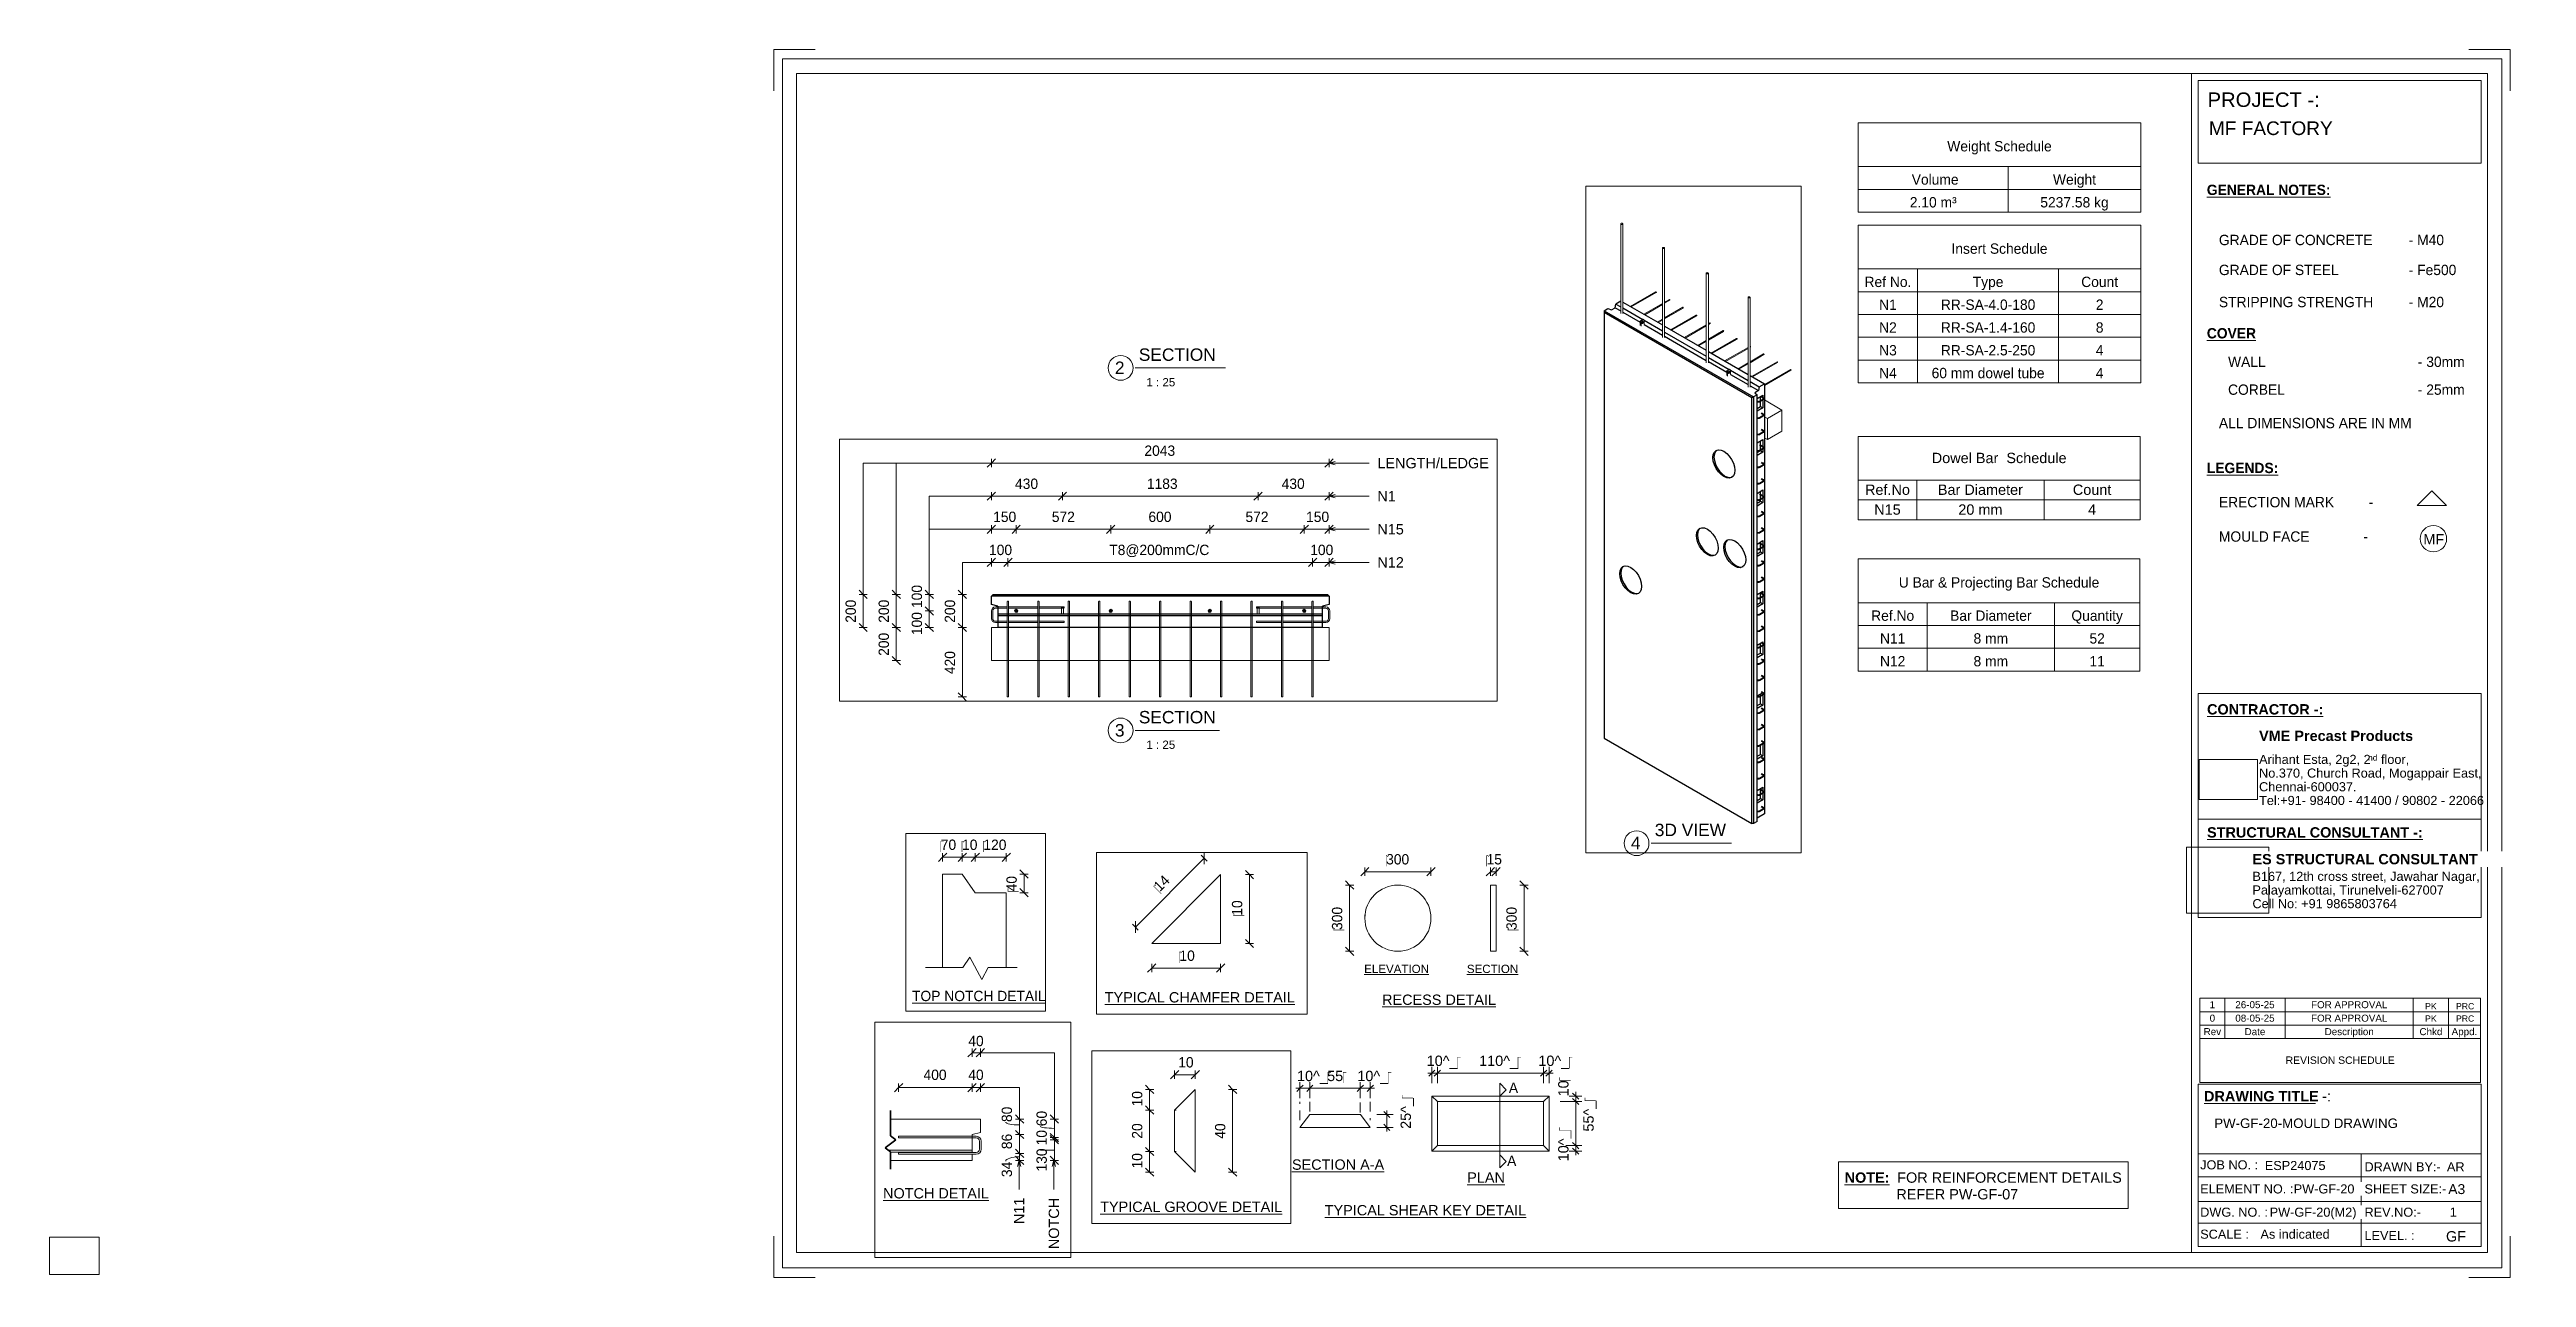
# Paper-space layout 'Layout1' of a CAD drawing. Header units: millimetres. Extents: x 0 to 599, y -1 to 296.
# The model-space entities are those that its viewports show. They can reach past a viewport. Long polylines and large blocks are cut down to what shows.
import ezdxf

# ---------------------------------------------------------------- set-up
doc = ezdxf.new("R2010")
doc.units = ezdxf.units.MM
doc.linetypes.add('Dash', pattern=[6.36, 3.18, -3.18])
doc.linetypes.add('Overhead', pattern=[3.97, 2.38, -1.59])
for name, color, linetype, lineweight in [('A-ANNO-DIMS', 211, 'Continuous', 9), ('A-ANNO-DIMS-1', 211, 'Continuous', 9), ('A-ANNO-DIMS-2', 211, 'Continuous', 9), ('A-ANNO-DIMS-25', 211, 'Continuous', 9), ('A-ANNO-DIMS-3', 211, 'Continuous', 9), ('A-ANNO-DIMS-80', 211, 'Continuous', 9), ('A-DETL', 90, 'Continuous', 18), ('A-DETL-MBND', 5, 'Continuous', 18), ('A-DETL-THIN', 151, 'Continuous', 18), ('A-FLOR-OVHD', 1, 'Overhead', 18), ('A-GENM', 13, 'Continuous', 18), ('A-WALL', 113, 'Continuous', 25), ('A-WALL-HDLN', 110, 'Dash', 25), ('G-ANNO-SCHD', 231, 'Continuous', 9), ('G-ANNO-TEXT', 231, 'Continuous', 9), ('G-ANNO-TTLB', 6, 'Continuous', 9), ('G-ANNO-TTLB-MEDM', 33, 'Continuous', 9), ('G-ANNO-TTLB-THIN', 151, 'Continuous', 9), ('S-BEAM', 12, 'Continuous', 18), ('S-BEAM-HDLN', 1, 'Dash', 18), ('S-RBAR', 171, 'Continuous', 18)]:
    doc.layers.add(name, color=color, linetype=linetype, lineweight=lineweight)
doc.layers.add('G-ANNO-NPLT', color=191, linetype='Continuous')
doc.styles.add('Arial', font='arial.ttf', dxfattribs={"height": 62.5})
doc.styles.add('Arial_1', font='arial.ttf', dxfattribs={"height": 50})
doc.styles.add('Arial_10', font='arial.ttf', dxfattribs={"height": 3.3})
doc.styles.add('Arial_11', font='arial.ttf', dxfattribs={"height": 2.3})
doc.styles.add('Arial_12', font='arial.ttf', dxfattribs={"height": 1.8})
doc.styles.add('Arial_13', font='arial.ttf', dxfattribs={"height": 1.7})
doc.styles.add('Arial_14', font='arial.ttf', dxfattribs={"height": 1.5})
doc.styles.add('Arial_15', font='arial.ttf', dxfattribs={"height": 2})
doc.styles.add('Arial_16', font='arial.ttf', dxfattribs={"height": 3})
doc.styles.add('Arial_2', font='arial.ttf', dxfattribs={"height": 7.5})
doc.styles.add('Arial_3', font='arial.ttf', dxfattribs={"height": 5})
doc.styles.add('Arial_4', font='arial.ttf', dxfattribs={"height": 3.5})
doc.styles.add('Arial_5', font='arial.ttf', dxfattribs={"height": 2.2})
doc.styles.add('Arial_6', font='arial.ttf', dxfattribs={"height": 2.4})
doc.styles.add('Arial_7', font='arial.ttf', dxfattribs={"height": 2.5})
doc.styles.add('Arial_8', font='arial.ttf', dxfattribs={"height": 1.42976})
doc.styles.add('Arial_9', font='arial.ttf', dxfattribs={"height": 2.25})
doc.styles.add('Arial_B', font='arialbd.ttf', dxfattribs={"height": 2.5})
doc.styles.add('Nirmala UI Semilight', font='NirmalaS.ttf', dxfattribs={"height": 62.5})
doc.styles.add('Nirmala UI Semilight_1', font='NirmalaS.ttf', dxfattribs={"height": 50})
doc.styles.add('Nirmala UI Semilight_2', font='NirmalaS.ttf', dxfattribs={"height": 7.5})
doc.styles.add('Nirmala UI Semilight_3', font='NirmalaS.ttf', dxfattribs={"height": 200})
doc.styles.add('Nirmala UI Semilight_4', font='NirmalaS.ttf', dxfattribs={"height": 200})
doc.styles.add('Nirmala UI Semilight_5', font='NirmalaS.ttf', dxfattribs={"height": 5})
doc.styles.add('Nirmala UI Semilight_6', font='NirmalaS.ttf', dxfattribs={"height": 2.5})
doc.styles.add('Nirmala UI Semilight_7', font='NirmalaS.ttf', dxfattribs={"height": 2.5})
doc.styles.add('Nirmala UI Semilight_B', font='', dxfattribs={"height": 2.5})
doc.styles.get('Nirmala UI Semilight_B').set_extended_font_data('Nirmala UI Semilight', bold=True)
doc.dimstyles.new('Arrow_Filled_-_2_5_NI_UI', dxfattribs={"dimscale": 304.8, "dimtxt": 65.460247, "dimasz": 0.164042, "dimexe": 0.082021, "dimexo": 0.0625, "dimgap": 0.082021, "dimtad": 1, "dimdec": 0, "dimzin": 0, "dimdsep": 46, "dimtxsty": 'Nirmala UI Semilight', "dimblk1": 'OBLIQUE', "dimblk2": 'OBLIQUE', "dimsah": 1, "dimcen": 0.09, "dimazin": 0, "dimtfac": 1, "dimtdec": 4, "dimtix": 1, "dimtmove": 0, "dimatfit": 3, "dimfxl": 0.082021, "dimfxlon": 1, "dimtvp": 1, "dimtolj": 1, "dimtzin": 0, "dimarcsym": 2})
doc.dimstyles.new('Arrow_Filled_-_2_5_NI_UI_1', dxfattribs={"dimscale": 304.8, "dimtxt": 65.460247, "dimasz": 0.164042, "dimexe": 0.082021, "dimexo": 0.0625, "dimgap": 0.082021, "dimtad": 1, "dimdec": 0, "dimzin": 0, "dimdsep": 46, "dimtxsty": 'Nirmala UI Semilight', "dimblk1": 'OBLIQUE', "dimblk2": 'OBLIQUE', "dimsah": 1, "dimcen": 0.09, "dimazin": 0, "dimtfac": 1, "dimtdec": 4, "dimtix": 1, "dimtmove": 2, "dimatfit": 3, "dimfxl": 0.082021, "dimfxlon": 1, "dimtvp": 1, "dimtolj": 1, "dimtzin": 0, "dimarcsym": 2})
doc.dimstyles.new('Arrow_Filled_-_2_5_NI_UI_2', dxfattribs={"dimscale": 304.8, "dimtxt": 7.85523, "dimasz": 0.019685, "dimexe": 0.009843, "dimexo": 0.0625, "dimgap": 0.009843, "dimtad": 1, "dimdec": 0, "dimzin": 0, "dimdsep": 46, "dimtxsty": 'Nirmala UI Semilight_2', "dimblk1": 'OBLIQUE', "dimblk2": 'OBLIQUE', "dimsah": 1, "dimcen": 0.09, "dimazin": 0, "dimtfac": 1, "dimtdec": 4, "dimtix": 1, "dimtmove": 0, "dimatfit": 3, "dimfxl": 0.009843, "dimfxlon": 1, "dimtvp": 1, "dimtolj": 1, "dimtzin": 0, "dimarcsym": 2})
doc.dimstyles.new('Arrow_Filled_-_2_5_NI_UI_3', dxfattribs={"dimscale": 304.8, "dimtxt": 209.472789, "dimasz": 0.524934, "dimexe": 0.262467, "dimexo": 0.0625, "dimgap": 0.262467, "dimtad": 1, "dimdec": 0, "dimzin": 0, "dimdsep": 46, "dimtxsty": 'Nirmala UI Semilight_3', "dimblk1": 'OBLIQUE', "dimblk2": 'OBLIQUE', "dimsah": 1, "dimcen": 0.09, "dimazin": 0, "dimtfac": 1, "dimtdec": 4, "dimtix": 1, "dimtmove": 2, "dimatfit": 3, "dimfxl": 0.262467, "dimfxlon": 1, "dimtvp": 1, "dimtolj": 1, "dimtzin": 0, "dimarcsym": 2})
doc.dimstyles.new('Arrow_Filled_-_2_5_NI_UI_4', dxfattribs={"dimscale": 304.8, "dimtxt": 209.472789, "dimasz": 0.524934, "dimexe": 0.262467, "dimexo": 0.0625, "dimgap": 0.262467, "dimtad": 1, "dimdec": 0, "dimzin": 0, "dimdsep": 46, "dimtxsty": 'Nirmala UI Semilight_3', "dimblk1": 'OBLIQUE', "dimblk2": 'OBLIQUE', "dimsah": 1, "dimcen": 0.09, "dimazin": 0, "dimtfac": 1, "dimtdec": 4, "dimtix": 1, "dimtmove": 0, "dimatfit": 3, "dimfxl": 0.262467, "dimfxlon": 1, "dimtvp": 1, "dimtolj": 1, "dimtzin": 0, "dimarcsym": 2})
doc.dimstyles.new('Arrow_Filled_-_2_5_NI_UI_5', dxfattribs={"dimscale": 304.8, "dimtxt": 5.23682, "dimasz": 0.013123, "dimexe": 0.006562, "dimexo": 0.0625, "dimgap": 0.006562, "dimtad": 1, "dimdec": 0, "dimzin": 0, "dimdsep": 46, "dimtxsty": 'Nirmala UI Semilight_5', "dimblk1": 'OBLIQUE', "dimblk2": 'OBLIQUE', "dimsah": 1, "dimcen": 0.09, "dimazin": 0, "dimtfac": 1, "dimtdec": 4, "dimtix": 1, "dimtmove": 0, "dimatfit": 3, "dimfxl": 0.006562, "dimfxlon": 1, "dimtvp": 1, "dimtolj": 1, "dimtzin": 0, "dimarcsym": 2})
doc.dimstyles.new('Arrow_Filled_-_2_5_NI_UI_6', dxfattribs={"dimscale": 304.8, "dimtxt": 2.61841, "dimasz": 0.006562, "dimexe": 0.003281, "dimexo": 0.0625, "dimgap": 0.003281, "dimtad": 1, "dimdec": 0, "dimzin": 0, "dimdsep": 46, "dimtxsty": 'Nirmala UI Semilight_7', "dimblk1": 'OBLIQUE', "dimblk2": 'OBLIQUE', "dimsah": 1, "dimcen": 0.09, "dimazin": 0, "dimtfac": 1, "dimtdec": 4, "dimtix": 1, "dimtmove": 0, "dimatfit": 3, "dimfxl": 0.003281, "dimfxlon": 1, "dimtvp": 1, "dimtolj": 1, "dimtzin": 0, "dimarcsym": 2})
doc.dimstyles.new('Diagonal_-_2_5mm_Arial', dxfattribs={"dimscale": 304.8, "dimtxt": 2.550648, "dimasz": 0.004921, "dimexe": 0.004921, "dimexo": 0.0625, "dimgap": 0.003281, "dimtad": 1, "dimdec": 0, "dimzin": 0, "dimdsep": 46, "dimtxsty": 'Arial_7', "dimblk1": 'OBLIQUE', "dimblk2": 'OBLIQUE', "dimsah": 1, "dimcen": 0.09, "dimdle": 0.003281, "dimazin": 0, "dimtfac": 1, "dimtdec": 4, "dimtix": 1, "dimtmove": 2, "dimatfit": 3, "dimfxl": 0.007874, "dimfxlon": 1, "dimtvp": 1, "dimtolj": 1, "dimtzin": 0, "dimarcsym": 2})
doc.dimstyles.new('Diagonal_-_2_5mm_Arial_1', dxfattribs={"dimscale": 304.8, "dimtxt": 2.550648, "dimasz": 0.004921, "dimexe": 0.004921, "dimexo": 0.0625, "dimgap": 0.003281, "dimtad": 1, "dimdec": 0, "dimzin": 0, "dimdsep": 46, "dimtxsty": 'Arial_7', "dimblk1": 'OBLIQUE', "dimblk2": 'OBLIQUE', "dimsah": 1, "dimcen": 0.09, "dimdle": 0.003281, "dimazin": 0, "dimtfac": 1, "dimtdec": 4, "dimtix": 1, "dimtmove": 0, "dimatfit": 3, "dimfxl": 0.007874, "dimfxlon": 1, "dimtvp": 1, "dimtolj": 1, "dimtzin": 0, "dimarcsym": 2})
picture_1 = doc.add_image_def('image1.jpg', size_in_pixel=(996, 686))
picture_2 = doc.add_image_def('image2.jpg', size_in_pixel=(1600, 1280))

psp = doc.layouts.get("Layout1")

msp = doc.modelspace()

# ---------------------------------------------------------------- texts
at = {"layer": 'G-ANNO-TEXT', "color": 7, "attachment_point": 1}
for s, insert, char_height, width, style in [('40', (-3800.79, 18537.99), 50, 91.3924, 'Nirmala UI Semilight_1'), ('400', (-4017.35, 18374.44), 50, 136.2869, 'Nirmala UI Semilight_1'), ('40', (-3800.79, 18374.44), 50, 91.3924, 'Nirmala UI Semilight_1'), ('\\LNOTCH DETAIL', (-4213.15, 17801.33), 50, 622.1095, 'Arial_1'), ('LENGTH/LEDGE', (-7364.29, 13939.1), 62.5, 815.717, 'Arial'), ('N1', (-7364.29, 13739.1), 62.5, 134.2827, 'Arial'), ('N15', (-7364.29, 13539.1), 62.5, 192.405, 'Arial'), ('N12', (-7364.29, 13339.1), 62.5, 192.405, 'Arial'), ('\\LTYPICAL CHAMFER DETAIL', (-3283.81, 3087.48), 7.5, 166.9113, 'Arial_2'), ('\\LTYPICAL GROOVE DETAIL', (-152.48, 3090.66), 5, 106.7848, 'Arial_3'), ('\\LTOP NOTCH DETAIL', (-2746.9, 1307.17), 200, 2975.864, 'Nirmala UI Semilight_4')]:
    msp.add_mtext(s, dxfattribs=dict(at, insert=insert, char_height=char_height, width=width, style=style))
at = {"layer": 'G-ANNO-TEXT', "color": 7, "char_height": 50, "attachment_point": 1, "rotation": 90}
for s, insert, width, style in [('80', (-3639.21, 18120.9), 89.789, 'Nirmala UI Semilight_1'), ('60', (-3470.87, 18100.51), 89.789, 'Nirmala UI Semilight_1'), ('10', (-3470.87, 18008.06), 76.962, 'Nirmala UI Semilight_1'), ('86', (-3639.21, 17989.83), 89.789, 'Nirmala UI Semilight_1'), ('130', (-3470.87, 17881.7), 121.8565, 'Nirmala UI Semilight_1'), ('34', (-3639.21, 17854.64), 91.3924, 'Nirmala UI Semilight_1'), ('N11', (-3579.98, 17627.57), 153.924, 'Arial_1'), ('NOTCH', (-3411.64, 17505.97), 301.4345, 'Arial_1')]:
    msp.add_mtext(s, dxfattribs=dict(at, insert=insert, width=width, style=style))

# ---------------------------------------------------------------- blocks, each defined once
blk = doc.blocks.new('ES-Landscape-A3 - ES-Landscape-A3-502445-PW-GF-20-MOULD DRAWING')
at = {"layer": 'G-ANNO-TTLB'}
for p, q in [((175.24, 296.27), (185.24, 296.27)), ((175.24, 296.27), (175.24, 286.27)), ((595.24, 296.27), (585.24, 296.27)), ((595.24, 296.27), (595.24, 286.27)), ((519.77, 140.54), (588.2, 140.54)), ((519.77, 86.33), (519.77, 140.54)), ((588.2, 86.33), (588.2, 140.54)), ((519.77, 110.14), (588.2, 110.14)), ((519.77, 6.78), (519.77, 46.03)), ((588.2, 6.78), (588.2, 46.03)), ((559.23, 29.2), (559.23, 6.78)), ((175.24, -0.73), (175.24, 9.27)), ((595.24, -0.73), (595.24, 9.27)), ((175.24, -0.73), (185.24, -0.73)), ((595.24, -0.73), (585.24, -0.73))]:
    blk.add_line(p, q, dxfattribs=at)
at = {"layer": 'G-ANNO-TTLB-MEDM'}
for p, q in [((180.73, 290.44), (180.73, 5.31)), ((180.73, 290.44), (589.79, 290.44)), ((518.17, 290.44), (518.17, 5.31)), ((519.77, 268.77), (519.77, 288.77)), ((519.77, 288.77), (588.2, 288.77)), ((588.2, 288.77), (588.2, 268.77)), ((589.79, 290.44), (589.79, 5.31)), ((588.2, 268.77), (519.77, 268.77)), ((519.77, 86.33), (588.2, 86.33)), ((519.77, 6.78), (588.2, 6.78)), ((180.73, 5.31), (589.79, 5.31))]:
    blk.add_line(p, q, dxfattribs=at)
at = {"layer": 'G-ANNO-TTLB-THIN'}
for p, q in [((177.29, 294.03), (177.29, 1.56)), ((593.23, 294.03), (177.29, 294.03)), ((593.23, 1.56), (593.23, 294.03)), ((519.77, 46.03), (588.2, 46.03)), ((519.77, 29.2), (588.2, 29.2)), ((519.77, 23.64), (588.2, 23.64)), ((519.77, 17.68), (588.2, 17.68)), ((519.77, 12.43), (588.2, 12.43)), ((177.29, 1.56), (593.23, 1.56))]:
    blk.add_line(p, q, dxfattribs=at)
at = {"layer": 'G-ANNO-TTLB', "char_height": 2.2, "attachment_point": 1, "style": 'Arial_5'}
for s, insert, width in [('No.370, Church Road, Mogappair East,', (534.5, 122.37), 63.4135), ('Tel:+91- 98400 - 41400 / 90802 - 22066 ', (534.5, 115.75), 65.2574), ('Chennai-600037.', (534.5, 119.06), 27.6582), ('Cell No: +91 9865803764', (532.9, 90.79), 41.0464), ('Palayamkottai, Tirunelveli-627007', (532.9, 94.09), 54.4346), ('JOB NO. :', (520.26, 27.61), 16.5949), ('DRAWN BY:-', (560, 27.14), 21.7257), ('ELEMENT NO. :', (520.26, 21.79), 26.5359), ('SHEET SIZE:-', (560, 21.79), 23.2489), ('DWG. NO. :', (520.26, 16.16), 19.481), ('REV.NO:-', (560, 16.16), 16.0338), ('SCALE :', (520.26, 10.84), 13.8692), ('LEVEL. :', (560, 10.53), 14.3502)]:
    blk.add_mtext(s, dxfattribs=dict(at, insert=insert, width=width))
at = {"layer": 'G-ANNO-TTLB'}
image = blk.add_image(picture_1, insert=(520, 114.84), size_in_units=(14.11, 9.72), dxfattribs=at)
image.dxf.flags = 7
image = blk.add_image(picture_2, insert=(516.95, 87.39), size_in_units=(19.92, 15.93), dxfattribs=at)
image.dxf.flags = 7
at = {"layer": 'G-ANNO-TTLB', "attachment_point": 1, "bg_fill": 3, "box_fill_scale": 1.25, "bg_fill_color": 256, "bg_fill_true_color": 13158600, "bg_fill_transparency": 0}
for s, insert, char_height, width, style in [('PROJECT -:', (522.05, 285.89), 3.5, 33.3502, 'Arial_4'), ('\\LCONTRACTOR -:', (521.92, 137.94), 2.5, 33.9114, 'Arial_B'), ('\\LSTRUCTURAL CONSULTANT -:', (521.92, 108.18), 2.5, 62.8523, 'Arial_B'), ('\\LDRAWING TITLE', (521.19, 44.36), 2.5, 33.4304, 'Arial_B'), ('A3', (580.27, 21.84), 2.4, 4.9705, 'Arial_6')]:
    blk.add_mtext(s, dxfattribs=dict(at, insert=insert, char_height=char_height, width=width, style=style))
at = {"layer": 'G-ANNO-TTLB', "char_height": 2.5, "attachment_point": 1, "style": 'Arial_B', "bg_fill": 3, "box_fill_scale": 1.25, "bg_fill_color": 256, "bg_fill_true_color": 13158600, "bg_fill_transparency": 0}
for s, insert, width in [('VME Precast Products', (534.5, 131.53), 45.135), ('ES STRUCTURAL CONSULTANT', (532.9, 101.7), 65.6582), ('\\fArial|b1|i0|c0|p34|; ', (548.78, 44.36), 1.2025)]:
    blk.add_mtext(s, dxfattribs=dict(at, insert=insert, width=width))
at = {"layer": 'G-ANNO-TTLB', "attachment_point": 1}
for s, insert, char_height, width, style in [('Arihant Esta, 2g2, 2', (534.5, 125.68), 2.2, 31.9873, 'Arial_5'), ('nd', (560.89, 125.72), 1.43, 2.7257, 'Arial_8'), (' floor,', (563.14, 125.68), 2.2, 9.1392, 'Arial_5'), ('B167, 12th cross street, Jawahar Nagar,', (532.9, 97.4), 2.2, 65.1772, 'Arial_5')]:
    blk.add_mtext(s, dxfattribs=dict(at, insert=insert, char_height=char_height, width=width, style=style))
at = {"layer": 'G-ANNO-TTLB', "insert": (549.77, 44.36), "char_height": 2.5, "width": 2.6456, "attachment_point": 1, "style": 'Arial_7', "bg_fill": 3, "box_fill_scale": 1.25, "bg_fill_color": 256, "bg_fill_true_color": 13158600, "bg_fill_transparency": 0}
blk.add_mtext('-:', dxfattribs=at)
blk = doc.blocks.new('Viewport - M_View Title-1040-PW-GF-20-MOULD DRAWING')
at = {"layer": 'G-ANNO-TTLB'}
for start, end in [(360, 180), (180, 0)]:
    blk.add_arc((-3.5, 0), 3, start, end, dxfattribs=at)
blk = doc.blocks.new('DIMBLOCK44-PW-GF-20-MOULD DRAWING')
at = {"layer": 'A-ANNO-DIMS-1'}
for p, q in [((369.2, 43.13), (367.64, 43.13)), ((369.2, 44.13), (369.2, 41.82)), ((369.2, 43.13), (370.7, 43.13)), ((369.2, 41.82), (365.4, 41.82)), ((369.2, 41.82), (370.7, 41.82))]:
    blk.add_line(p, q, dxfattribs=at)
at = {"layer": 'A-ANNO-DIMS-1', "lineweight": 35}
for p, q in [((369.2, 43.13), (368.45, 43.88)), ((369.2, 41.82), (368.45, 42.57)), ((369.2, 43.13), (369.95, 42.38)), ((369.2, 41.82), (369.95, 41.07))]:
    blk.add_line(p, q, dxfattribs=at)
at = {"layer": 'A-ANNO-DIMS-1', "color": 0, "insert": (364.95, 43.06), "char_height": 2.5, "width": 4.6147, "attachment_point": 1, "rotation": 90, "line_spacing_factor": 0.941778, "style": 'Arial_7'}
blk.add_mtext('10\\fArial|b0|i0|c254|p34|;\u202a', dxfattribs=at)
blk = doc.blocks.new('_Oblique')
at = {"color": 0, "linetype": 'ByBlock', "lineweight": -2}
blk.add_line((-0.5, -0.5), (0.5, 0.5), dxfattribs=at)
blk = doc.blocks.new('DIMBLOCK45-PW-GF-20-MOULD DRAWING')
at = {"layer": 'A-ANNO-DIMS-1', "lineweight": 35}
for p, q in [((369.2, 41.82), (368.45, 42.57)), ((369.2, 41.82), (369.95, 41.07)), ((369.2, 31.15), (368.45, 31.9)), ((369.2, 31.15), (369.95, 30.4))]:
    blk.add_line(p, q, dxfattribs=at)
at = {"layer": 'A-ANNO-DIMS-1'}
for p, q in [((369.2, 41.82), (365.4, 41.82)), ((369.2, 41.82), (369.2, 31.15)), ((369.2, 41.82), (370.7, 41.82)), ((369.2, 31.15), (366.8, 31.15)), ((369.2, 31.15), (370.7, 31.15))]:
    blk.add_line(p, q, dxfattribs=at)
at = {"layer": 'A-ANNO-DIMS-1', "color": 0, "insert": (371.04, 34.56), "char_height": 2.5, "width": 4.6147, "attachment_point": 1, "rotation": 90, "line_spacing_factor": 0.941778, "style": 'Arial_7'}
blk.add_mtext('55^_\\fArial|b0|i0|c254|p34|;\u202a', dxfattribs=at)
blk = doc.blocks.new('DIMBLOCK46-PW-GF-20-MOULD DRAWING')
at = {"layer": 'A-ANNO-DIMS-1'}
for p, q in [((369.2, 31.15), (366.8, 31.15)), ((369.2, 31.15), (369.2, 28.83)), ((369.2, 31.15), (370.7, 31.15)), ((369.2, 29.83), (367.64, 29.83)), ((369.2, 29.83), (370.7, 29.83))]:
    blk.add_line(p, q, dxfattribs=at)
at = {"layer": 'A-ANNO-DIMS-1', "lineweight": 35}
for p, q in [((369.2, 31.15), (368.45, 31.9)), ((369.2, 29.83), (368.45, 30.58)), ((369.2, 31.15), (369.95, 30.4)), ((369.2, 29.83), (369.95, 29.08))]:
    blk.add_line(p, q, dxfattribs=at)
at = {"layer": 'A-ANNO-DIMS-1', "color": 0, "insert": (364.95, 27.36), "char_height": 2.5, "width": 4.6147, "attachment_point": 1, "rotation": 90, "line_spacing_factor": 0.941778, "style": 'Arial_7'}
blk.add_mtext('10^_\\fArial|b0|i0|c254|p34|;\u202a', dxfattribs=at)
blk = doc.blocks.new('DIMBLOCK47-PW-GF-20-MOULD DRAWING')
at = {"layer": 'A-ANNO-DIMS-1'}
for p, q in [((333.4, 48.68), (335.72, 48.68)), ((334.4, 48.68), (334.4, 50.18)), ((334.4, 48.68), (334.4, 46.28)), ((335.72, 48.68), (335.72, 50.18)), ((335.72, 48.68), (335.72, 46.28))]:
    blk.add_line(p, q, dxfattribs=at)
at = {"layer": 'A-ANNO-DIMS-1', "lineweight": 35}
for p, q in [((334.4, 48.68), (333.65, 47.93)), ((334.4, 48.68), (335.15, 49.43)), ((335.72, 48.68), (334.97, 47.93)), ((335.72, 48.68), (336.47, 49.43))]:
    blk.add_line(p, q, dxfattribs=at)
at = {"layer": 'A-ANNO-DIMS-1', "color": 0, "insert": (333.14, 52.93), "char_height": 2.5, "width": 4.6147, "attachment_point": 1, "line_spacing_factor": 0.941778, "style": 'Arial_7'}
blk.add_mtext('10^_\\fArial|b0|i0|c254|p34|;\u202a', dxfattribs=at)
blk = doc.blocks.new('DIMBLOCK48-PW-GF-20-MOULD DRAWING')
at = {"layer": 'A-ANNO-DIMS-1', "lineweight": 35}
for p, q in [((335.72, 48.68), (334.97, 47.93)), ((335.72, 48.68), (336.47, 49.43)), ((361.43, 48.68), (360.68, 47.93)), ((361.43, 48.68), (362.18, 49.43))]:
    blk.add_line(p, q, dxfattribs=at)
at = {"layer": 'A-ANNO-DIMS-1'}
for p, q in [((335.72, 48.68), (335.72, 50.18)), ((335.72, 48.68), (361.43, 48.68)), ((335.72, 48.68), (335.72, 46.28)), ((361.43, 48.68), (361.43, 50.18)), ((361.43, 48.68), (361.43, 46.28))]:
    blk.add_line(p, q, dxfattribs=at)
at = {"layer": 'A-ANNO-DIMS-1', "color": 0, "insert": (345.83, 52.93), "char_height": 2.5, "width": 6.5924, "attachment_point": 1, "line_spacing_factor": 0.941778, "style": 'Arial_7'}
blk.add_mtext('110^_\\fArial|b0|i0|c254|p34|;\u202a', dxfattribs=at)
blk = doc.blocks.new('DIMBLOCK49-PW-GF-20-MOULD DRAWING')
at = {"layer": 'A-ANNO-DIMS-1', "lineweight": 35}
for p, q in [((361.43, 48.68), (360.68, 47.93)), ((361.43, 48.68), (362.18, 49.43)), ((362.74, 48.68), (361.99, 47.93)), ((362.74, 48.68), (363.49, 49.43))]:
    blk.add_line(p, q, dxfattribs=at)
at = {"layer": 'A-ANNO-DIMS-1'}
for p, q in [((361.43, 48.68), (361.43, 50.18)), ((361.43, 48.68), (363.74, 48.68)), ((361.43, 48.68), (361.43, 46.28)), ((362.74, 48.68), (362.74, 50.18)), ((362.74, 48.68), (362.74, 46.28))]:
    blk.add_line(p, q, dxfattribs=at)
at = {"layer": 'A-ANNO-DIMS-1', "color": 0, "insert": (360.16, 52.93), "char_height": 2.5, "width": 4.6147, "attachment_point": 1, "line_spacing_factor": 0.941778, "style": 'Arial_7'}
blk.add_mtext('10^_\\fArial|b0|i0|c254|p34|;\u202a', dxfattribs=at)
blk = doc.blocks.new('DIMBLOCK50-PW-GF-20-MOULD DRAWING')
at = {"layer": 'A-ANNO-DIMS-1'}
for p, q in [((323.5, 38.68), (321.1, 38.68)), ((323.5, 39.68), (323.5, 34.58)), ((323.5, 38.68), (325, 38.68)), ((323.5, 35.58), (321.1, 35.58)), ((323.5, 35.58), (325, 35.58))]:
    blk.add_line(p, q, dxfattribs=at)
at = {"layer": 'A-ANNO-DIMS-1', "lineweight": 35}
for p, q in [((323.5, 38.68), (322.75, 39.43)), ((323.5, 35.58), (322.75, 36.33)), ((323.5, 38.68), (324.25, 37.93)), ((323.5, 35.58), (324.25, 34.83))]:
    blk.add_line(p, q, dxfattribs=at)
at = {"layer": 'A-ANNO-DIMS-1', "color": 0, "insert": (326.83, 35.21), "char_height": 2.5, "width": 4.6147, "attachment_point": 1, "rotation": 90, "line_spacing_factor": 0.941778, "style": 'Arial_7'}
blk.add_mtext('25^_\\fArial|b0|i0|c254|p34|;\u202a', dxfattribs=at)
blk = doc.blocks.new('DIMBLOCK51-PW-GF-20-MOULD DRAWING')
at = {"layer": 'A-ANNO-DIMS-1'}
for p, q in [((301.49, 45.02), (304.89, 45.02)), ((302.49, 45.02), (302.49, 46.52)), ((302.49, 45.02), (302.49, 42.62)), ((304.89, 45.02), (304.89, 46.52)), ((304.89, 45.02), (304.89, 42.62))]:
    blk.add_line(p, q, dxfattribs=at)
at = {"layer": 'A-ANNO-DIMS-1', "lineweight": 35}
for p, q in [((302.49, 45.02), (301.74, 44.27)), ((302.49, 45.02), (303.24, 45.77)), ((304.89, 45.02), (304.14, 44.27)), ((304.89, 45.02), (305.64, 45.77))]:
    blk.add_line(p, q, dxfattribs=at)
at = {"layer": 'A-ANNO-DIMS-1', "color": 0, "insert": (301.77, 49.26), "char_height": 2.5, "width": 4.6147, "attachment_point": 1, "line_spacing_factor": 0.941778, "style": 'Arial_7'}
blk.add_mtext('10^_\\fArial|b0|i0|c254|p34|;\u202a', dxfattribs=at)
blk = doc.blocks.new('DIMBLOCK52-PW-GF-20-MOULD DRAWING')
at = {"layer": 'A-ANNO-DIMS-1', "lineweight": 35}
for p, q in [((304.89, 45.02), (304.14, 44.27)), ((304.89, 45.02), (305.64, 45.77)), ((317.08, 45.02), (316.33, 44.27)), ((317.08, 45.02), (317.83, 45.77))]:
    blk.add_line(p, q, dxfattribs=at)
at = {"layer": 'A-ANNO-DIMS-1'}
for p, q in [((304.89, 45.02), (304.89, 46.52)), ((304.89, 45.02), (317.08, 45.02)), ((304.89, 45.02), (304.89, 42.62)), ((317.08, 45.02), (317.08, 46.52)), ((317.08, 45.02), (317.08, 42.62))]:
    blk.add_line(p, q, dxfattribs=at)
at = {"layer": 'A-ANNO-DIMS-1', "color": 0, "insert": (309.06, 49.26), "char_height": 2.5, "width": 4.6147, "attachment_point": 1, "line_spacing_factor": 0.941778, "style": 'Arial_7'}
blk.add_mtext('55\\fArial|b0|i0|c254|p34|;\u202a', dxfattribs=at)
blk = doc.blocks.new('DIMBLOCK53-PW-GF-20-MOULD DRAWING')
at = {"layer": 'A-ANNO-DIMS-1', "lineweight": 35}
for p, q in [((317.08, 45.02), (316.33, 44.27)), ((317.08, 45.02), (317.83, 45.77)), ((319.49, 45.02), (318.74, 44.27)), ((319.49, 45.02), (320.24, 45.77))]:
    blk.add_line(p, q, dxfattribs=at)
at = {"layer": 'A-ANNO-DIMS-1'}
for p, q in [((317.08, 45.02), (317.08, 46.52)), ((317.08, 45.02), (320.49, 45.02)), ((317.08, 45.02), (317.08, 42.62)), ((319.49, 45.02), (319.49, 46.52)), ((319.49, 45.02), (319.49, 42.62))]:
    blk.add_line(p, q, dxfattribs=at)
at = {"layer": 'A-ANNO-DIMS-1', "color": 0, "insert": (316.36, 49.26), "char_height": 2.5, "width": 4.6147, "attachment_point": 1, "line_spacing_factor": 0.941778, "style": 'Arial_7'}
blk.add_mtext('10^_\\fArial|b0|i0|c254|p34|;\u202a', dxfattribs=at)
blk = doc.blocks.new('DIMBLOCK54-PW-GF-20-MOULD DRAWING')
at = {"layer": 'A-ANNO-DIMS-1'}
for p, q in [((314.48, 94.18), (313.48, 95.18)), ((314.48, 94.18), (313.48, 94.18)), ((314.48, 78.18), (314.48, 94.18)), ((314.48, 94.18), (315.48, 93.18)), ((314.48, 94.18), (315.48, 94.18)), ((314.48, 78.18), (313.48, 79.18)), ((314.48, 78.18), (313.48, 78.18)), ((314.48, 78.18), (315.48, 77.18)), ((314.48, 78.18), (315.48, 78.18))]:
    blk.add_line(p, q, dxfattribs=at)
at = {"layer": 'A-ANNO-DIMS-1', "color": 0, "insert": (310.22, 83.32), "char_height": 2.5, "width": 6.8555, "attachment_point": 1, "rotation": 90, "line_spacing_factor": 1.142579, "style": 'Nirmala UI Semilight_7'}
blk.add_mtext('\u202a300', dxfattribs=at)
blk = doc.blocks.new('DIMBLOCK55-PW-GF-20-MOULD DRAWING')
at = {"layer": 'A-ANNO-DIMS-1'}
for p, q in [((318.18, 97.4), (317.18, 96.4)), ((318.18, 97.4), (319.18, 98.4)), ((318.18, 97.4), (318.18, 98.4)), ((318.18, 97.4), (334.18, 97.4)), ((318.18, 97.4), (318.18, 96.4)), ((334.18, 97.4), (333.18, 96.4)), ((334.18, 97.4), (335.18, 98.4)), ((334.18, 97.4), (334.18, 98.4)), ((334.18, 97.4), (334.18, 96.4))]:
    blk.add_line(p, q, dxfattribs=at)
at = {"layer": 'A-ANNO-DIMS-1', "color": 0, "insert": (323.33, 101.67), "char_height": 2.5, "width": 6.8555, "attachment_point": 1, "line_spacing_factor": 1.142579, "style": 'Nirmala UI Semilight_7'}
blk.add_mtext('\u202a300', dxfattribs=at)
blk = doc.blocks.new('DIMBLOCK56-PW-GF-20-MOULD DRAWING')
at = {"layer": 'A-ANNO-DIMS-1'}
for p, q in [((348.57, 97.4), (347.57, 96.4)), ((348.57, 97.4), (349.57, 98.4)), ((348.57, 97.4), (348.57, 98.4)), ((348.57, 97.4), (349.94, 97.4)), ((348.57, 97.4), (348.57, 96.4)), ((349.94, 97.4), (348.94, 96.4)), ((349.94, 97.4), (350.94, 98.4)), ((349.94, 97.4), (349.94, 98.4)), ((349.94, 97.4), (349.94, 96.4))]:
    blk.add_line(p, q, dxfattribs=at)
at = {"layer": 'A-ANNO-DIMS-1', "color": 0, "insert": (347.63, 101.67), "char_height": 2.5, "width": 3.8848, "attachment_point": 1, "line_spacing_factor": 1.142579, "style": 'Nirmala UI Semilight_7'}
blk.add_mtext('\u202a15', dxfattribs=at)
blk = doc.blocks.new('DIMBLOCK57-PW-GF-20-MOULD DRAWING')
at = {"layer": 'A-ANNO-DIMS-1'}
for p, q in [((356.69, 94.18), (355.69, 95.18)), ((356.69, 94.18), (355.69, 94.18)), ((356.69, 94.18), (356.69, 78.18)), ((356.69, 94.18), (357.69, 93.18)), ((356.69, 94.18), (357.69, 94.18)), ((356.69, 78.18), (355.69, 79.18)), ((356.69, 78.18), (355.69, 78.18)), ((356.69, 78.18), (357.69, 77.18)), ((356.69, 78.18), (357.69, 78.18))]:
    blk.add_line(p, q, dxfattribs=at)
at = {"layer": 'A-ANNO-DIMS-1', "color": 0, "insert": (352.42, 83.32), "char_height": 2.5, "width": 6.8555, "attachment_point": 1, "rotation": 90, "line_spacing_factor": 1.142579, "style": 'Nirmala UI Semilight_7'}
blk.add_mtext('\u202a300', dxfattribs=at)
blk = doc.blocks.new('RR spread anchor face based - RR-SA-4_0-180-1726831-Elevation Top Copy 1')
at = {"layer": 'A-GENM'}
for p, q in [((-13586.43, 13031.3), (-13586.43, 13033.8)), ((-13586.43, 13033.8), (-13574.43, 13033.8)), ((-13586.43, 12996.3), (-13586.43, 13031.3)), ((-13586.43, 13031.3), (-13574.43, 13031.3)), ((-13574.43, 13033.8), (-13574.43, 13031.3)), ((-13574.43, 13031.3), (-13574.43, 12996.3)), ((-13586.43, 12993.8), (-13586.43, 12996.3)), ((-13586.43, 12996.3), (-13574.43, 12996.3)), ((-13574.43, 12993.8), (-13586.43, 12993.8)), ((-13574.43, 12996.3), (-13574.43, 12993.8))]:
    blk.add_line(p, q, dxfattribs=at)
blk = doc.blocks.new('M_Rectangular Corbel - M_Rectangular Corbel-1562977-Elevation Top Copy 1')
at = {"layer": 'S-BEAM'}
for p, q in [((-14010.43, 12713.8), (-14010.43, 12913.8)), ((-13970.43, 12913.8), (-14010.43, 12913.8)), ((-11967.93, 12913.8), (-12007.93, 12913.8)), ((-11967.93, 12913.8), (-11967.93, 12713.8)), ((-14010.43, 12713.8), (-13914.43, 12713.8)), ((-13906.43, 12713.8), (-13730.18, 12713.8)), ((-13722.18, 12713.8), (-13545.93, 12713.8)), ((-13537.93, 12713.8), (-13361.68, 12713.8)), ((-13353.68, 12713.8), (-13177.43, 12713.8)), ((-13169.43, 12713.8), (-12993.18, 12713.8)), ((-12985.18, 12713.8), (-12808.93, 12713.8)), ((-12800.93, 12713.8), (-12624.68, 12713.8)), ((-12616.68, 12713.8), (-12440.43, 12713.8)), ((-12432.43, 12713.8), (-12256.18, 12713.8)), ((-12248.18, 12713.8), (-12071.93, 12713.8)), ((-12063.93, 12713.8), (-11967.93, 12713.8))]:
    blk.add_line(p, q, dxfattribs=at)
at = {"layer": 'S-BEAM-HDLN'}
for p, q in [((-13914.38, 12713.8), (-13906.48, 12713.8)), ((-13730.13, 12713.8), (-13722.23, 12713.8)), ((-13545.88, 12713.8), (-13537.98, 12713.8)), ((-13361.63, 12713.8), (-13353.73, 12713.8)), ((-13177.38, 12713.8), (-13169.48, 12713.8)), ((-12993.13, 12713.8), (-12985.23, 12713.8)), ((-12808.88, 12713.8), (-12800.98, 12713.8)), ((-12624.63, 12713.8), (-12616.73, 12713.8)), ((-12440.38, 12713.8), (-12432.48, 12713.8)), ((-12256.13, 12713.8), (-12248.23, 12713.8)), ((-12071.88, 12713.8), (-12063.98, 12713.8))]:
    blk.add_line(p, q, dxfattribs=at)
blk = doc.blocks.new('M_Rectangular Corbel - M_Rectangular Corbel-1562977-3D Ortho')
at = {"layer": 'S-BEAM'}
for p, q in [((916.85, -8207.52), (747.15, -8109.54)), ((916.85, -8207.52), (775.43, -8289.17)), ((916.85, -8411.64), (916.85, -8207.52)), ((747.15, -8272.84), (775.43, -8289.17)), ((775.43, -8289.17), (775.43, -8493.29)), ((775.43, -8493.29), (916.85, -8411.64)), ((747.15, -8476.96), (775.43, -8493.29))]:
    blk.add_line(p, q, dxfattribs=at)
blk = doc.blocks.new('RR spread anchor face based - RR-SA-4_0-180-1726831-3D Ortho')
at = {"layer": 'A-GENM'}
for p, q in [((384.05, -7826.63), (408.8, -7812.34)), ((417.28, -7817.24), (408.8, -7812.34)), ((417.28, -7817.24), (392.53, -7831.53)), ((419.05, -7820.3), (417.28, -7817.24)), ((419.05, -7862.58), (419.05, -7820.3)), ((382.28, -7831.74), (384.05, -7826.63)), ((392.53, -7831.53), (384.05, -7826.63)), ((382.28, -7874.01), (382.28, -7831.74)), ((390.77, -7836.63), (382.28, -7831.74)), ((392.53, -7831.53), (390.77, -7836.63)), ((390.77, -7836.63), (390.77, -7878.9)), ((411.27, -7838.92), (411.27, -7842.19)), ((398.54, -7849.53), (398.54, -7846.27))]:
    blk.add_line(p, q, dxfattribs=at)
for points in [[(398.54, -7846.27, 0), (398.76, -7844.24, 0), (399.4, -7842.1, 0), (400.41, -7840, 0), (401.73, -7838.07, 0), (403.26, -7836.45, 0), (404.91, -7835.25, 0), (406.56, -7834.55, 0), (408.09, -7834.39, 0), (409.41, -7834.8, 0), (410.42, -7835.74, 0), (411.06, -7837.14, 0), (411.27, -7838.92, 0)], [(398.56, -7846.65, 0), (399.6, -7845.49, 0), (400.92, -7843.56, 0), (401.93, -7841.45, 0), (402.57, -7839.31, 0), (402.79, -7837.29, 0)], [(411.27, -7842.19, 0), (411.06, -7844.21, 0), (410.42, -7846.35, 0), (409.41, -7848.46, 0), (408.09, -7850.39, 0), (406.56, -7852.01, 0), (404.91, -7853.21, 0), (403.26, -7853.91, 0), (401.73, -7854.06, 0), (400.41, -7853.65, 0), (399.4, -7852.72, 0), (398.76, -7851.31, 0), (398.54, -7849.53, 0)]]:
    blk.add_polyline3d(points, dxfattribs=at)
blk = doc.blocks.new('RR spread anchor face based - RR-SA-4_0-180-V1-3D Ortho')
at = {"layer": 'A-GENM'}
for p, q in [((-452.11, -7343.88), (-427.36, -7329.59)), ((-418.87, -7334.49), (-427.36, -7329.59)), ((-418.87, -7334.49), (-443.62, -7348.78)), ((-417.1, -7337.55), (-418.87, -7334.49)), ((-417.1, -7379.43), (-417.1, -7337.55)), ((-453.87, -7348.98), (-452.11, -7343.88)), ((-453.87, -7391.25), (-453.87, -7348.98)), ((-445.39, -7353.88), (-453.87, -7348.98)), ((-443.62, -7348.78), (-452.11, -7343.88)), ((-443.62, -7348.78), (-445.39, -7353.88)), ((-445.39, -7353.88), (-445.39, -7396.15)), ((-424.88, -7356.17), (-424.88, -7359.43)), ((-437.61, -7366.78), (-437.61, -7363.52))]:
    blk.add_line(p, q, dxfattribs=at)
for points in [[(-437.61, -7363.52, 0), (-437.39, -7361.49, 0), (-436.76, -7359.35, 0), (-435.75, -7357.24, 0), (-434.43, -7355.31, 0), (-432.89, -7353.69, 0), (-431.25, -7352.49, 0), (-429.6, -7351.79, 0), (-428.06, -7351.64, 0), (-426.75, -7352.05, 0), (-425.73, -7352.98, 0), (-425.1, -7354.39, 0), (-424.88, -7356.17, 0)], [(-437.59, -7363.9, 0), (-436.55, -7362.73, 0), (-435.23, -7360.81, 0), (-434.22, -7358.7, 0), (-433.58, -7356.56, 0), (-433.37, -7354.53, 0)], [(-424.88, -7359.43, 0), (-425.1, -7361.46, 0), (-425.73, -7363.6, 0), (-426.75, -7365.71, 0), (-428.06, -7367.63, 0), (-429.6, -7369.25, 0), (-431.25, -7370.46, 0), (-432.89, -7371.16, 0), (-434.43, -7371.31, 0), (-435.75, -7370.9, 0), (-436.76, -7369.96, 0), (-437.39, -7368.56, 0), (-437.61, -7366.78, 0)]]:
    blk.add_polyline3d(points, dxfattribs=at)
blk = doc.blocks.new('Rebar Bar - Part 1814174108-431004-3D Ortho')
at = {"layer": 'S-RBAR'}
for p, q in [((184.54, -6884.18), (184.54, -7751.91)), ((204.54, -7751.91), (204.54, -6884.18))]:
    blk.add_line(p, q, dxfattribs=at)
for points in [[(201.62, -6880.1, 0), (199.54, -6879.18, 0), (197.13, -6878.61, 0), (194.54, -6878.41, 0), (191.96, -6878.61, 0), (189.54, -6879.18, 0), (187.47, -6880.1, 0), (185.88, -6881.3, 0), (184.88, -6882.69, 0), (184.54, -6884.18, 0), (184.88, -6885.68, 0), (185.88, -6887.07, 0), (187.47, -6888.26, 0)], [(187.47, -6888.26, 0), (189.54, -6889.18, 0), (191.96, -6889.76, 0), (194.54, -6889.96, 0), (197.13, -6889.76, 0), (199.54, -6889.18, 0), (201.62, -6888.26, 0), (203.2, -6887.07, 0), (204.2, -6885.68, 0), (204.54, -6884.18, 0), (204.2, -6882.69, 0), (203.2, -6881.3, 0), (201.62, -6880.1, 0)]]:
    blk.add_polyline3d(points, dxfattribs=at)
blk = doc.blocks.new('Rebar Bar - Part 3166313199-431004-3D Ortho')
at = {"layer": 'S-RBAR'}
for p, q in [((736.51, -8085.61), (716.59, -8074.11)), ((708.59, -8078.73), (732.51, -8092.54))]:
    blk.add_line(p, q, dxfattribs=at)
blk = doc.blocks.new('Rebar Bar - Part 2227165887-431004-3D Ortho')
at = {"layer": 'S-RBAR'}
for points in [[(732.51, -8101.94, 0), (732.94, -8101.68, 0), (733.35, -8101.42, 0), (733.73, -8101.15, 0), (734.09, -8100.88, 0), (734.41, -8100.6, 0), (734.71, -8100.33, 0), (734.98, -8100.06, 0), (735.22, -8099.8, 0), (735.44, -8099.54, 0), (735.63, -8099.28, 0), (735.79, -8099.03, 0), (735.93, -8098.79, 0), (736.05, -8098.56, 0), (736.15, -8098.34, 0), (736.22, -8098.13, 0), (736.28, -8097.93, 0), (736.32, -8097.73, 0), (736.35, -8097.54, 0), (736.37, -8097.36, 0), (736.37, -8097.17, 0), (736.36, -8096.99, 0), (736.33, -8096.8, 0), (736.29, -8096.6, 0), (736.24, -8096.4, 0), (736.17, -8096.19, 0), (736.08, -8095.98, 0), (735.97, -8095.75, 0), (735.83, -8095.51, 0), (735.68, -8095.27, 0), (735.49, -8095.01, 0), (735.28, -8094.75, 0), (735.05, -8094.49, 0), (734.79, -8094.22, 0), (734.49, -8093.95, 0), (734.18, -8093.68, 0), (733.83, -8093.41, 0), (733.46, -8093.14, 0), (733.06, -8092.87, 0), (732.63, -8092.61, 0), (732.51, -8092.54, 0)], [(736.51, -8108.87, 0), (737.19, -8108.46, 0), (737.84, -8108.04, 0), (738.47, -8107.59, 0), (739.08, -8107.12, 0), (739.67, -8106.64, 0), (740.22, -8106.13, 0), (740.76, -8105.6, 0), (741.26, -8105.05, 0), (741.73, -8104.47, 0), (742.17, -8103.88, 0), (742.58, -8103.26, 0), (742.95, -8102.63, 0), (743.29, -8101.97, 0), (743.58, -8101.3, 0), (743.83, -8100.6, 0), (744.03, -8099.9, 0), (744.19, -8099.18, 0), (744.3, -8098.45, 0), (744.36, -8097.71, 0), (744.37, -8096.97, 0), (744.32, -8096.23, 0), (744.23, -8095.5, 0), (744.08, -8094.78, 0), (743.89, -8094.07, 0), (743.65, -8093.37, 0), (743.37, -8092.69, 0), (743.05, -8092.03, 0), (742.69, -8091.38, 0), (742.29, -8090.76, 0), (741.86, -8090.16, 0), (741.39, -8089.59, 0), (740.89, -8089.03, 0), (740.37, -8088.49, 0), (739.82, -8087.98, 0), (739.24, -8087.49, 0), (738.64, -8087.01, 0), (738.01, -8086.56, 0), (737.36, -8086.13, 0), (736.7, -8085.72, 0), (736.51, -8085.61, 0)]]:
    blk.add_polyline3d(points, dxfattribs=at)
blk = doc.blocks.new('Rebar Bar - Part 3241041724-431004-3D Ortho')
at = {"layer": 'S-RBAR'}
for p, q in [((732.51, -8101.94), (699.89, -8120.77)), ((703.89, -8127.7), (736.51, -8108.87))]:
    blk.add_line(p, q, dxfattribs=at)
blk = doc.blocks.new('Rebar Bar - Part 2227165887-V2-3D Ortho')
at = {"layer": 'S-RBAR'}
for points in [[(699.89, -8120.77, 0), (699.43, -8121.03, 0), (698.95, -8121.27, 0), (698.45, -8121.51, 0), (697.92, -8121.74, 0), (697.37, -8121.96, 0), (696.8, -8122.17, 0), (696.22, -8122.36, 0), (695.61, -8122.55, 0), (694.99, -8122.72, 0), (694.36, -8122.88, 0), (693.71, -8123.02, 0), (693.05, -8123.15, 0), (692.38, -8123.26, 0), (691.7, -8123.36, 0), (691.01, -8123.44, 0), (690.31, -8123.51, 0), (689.61, -8123.56, 0), (688.91, -8123.6, 0), (688.2, -8123.62, 0), (687.49, -8123.62, 0), (686.79, -8123.6, 0), (686.08, -8123.57, 0), (685.38, -8123.53, 0), (684.68, -8123.46, 0), (683.99, -8123.39, 0), (683.31, -8123.29, 0), (682.63, -8123.18, 0), (681.97, -8123.06, 0), (681.32, -8122.92, 0), (680.68, -8122.76, 0), (680.06, -8122.6, 0), (679.45, -8122.42, 0), (678.85, -8122.22, 0), (678.28, -8122.02, 0), (677.73, -8121.8, 0), (677.19, -8121.57, 0), (676.68, -8121.34, 0)], [(676.85, -8129.99, 0), (677.66, -8130.23, 0), (678.48, -8130.46, 0), (679.32, -8130.67, 0), (680.17, -8130.85, 0), (681.02, -8131.02, 0), (681.88, -8131.17, 0), (682.76, -8131.29, 0), (683.63, -8131.4, 0), (684.52, -8131.48, 0), (685.4, -8131.55, 0), (686.29, -8131.59, 0), (687.18, -8131.61, 0), (688.08, -8131.62, 0), (688.97, -8131.6, 0), (689.86, -8131.56, 0), (690.75, -8131.5, 0), (691.63, -8131.42, 0), (692.51, -8131.32, 0), (693.38, -8131.2, 0), (694.25, -8131.06, 0), (695.11, -8130.9, 0), (695.95, -8130.72, 0), (696.79, -8130.52, 0), (697.62, -8130.3, 0), (698.43, -8130.05, 0), (699.23, -8129.79, 0), (700.02, -8129.51, 0), (700.79, -8129.21, 0), (701.55, -8128.89, 0), (702.29, -8128.55, 0), (703.01, -8128.19, 0), (703.71, -8127.81, 0), (703.89, -8127.7, 0)]]:
    blk.add_polyline3d(points, dxfattribs=at)
blk = doc.blocks.new('Rebar Bar - Part 3166313199-V3-3D Ortho')
at = {"layer": 'S-RBAR'}
for p, q in [((736.51, -8244.17), (720.16, -8234.73)), ((716.16, -8241.66), (732.51, -8251.1))]:
    blk.add_line(p, q, dxfattribs=at)
blk = doc.blocks.new('Rebar Bar - Part 3166313199-V4-3D Ortho')
at = {"layer": 'S-RBAR'}
for p, q in [((736.51, -8561.3), (702.48, -8541.65)), ((698.48, -8548.58), (732.51, -8568.23))]:
    blk.add_line(p, q, dxfattribs=at)
blk = doc.blocks.new('Rebar Bar - Part 3166313199-V5-3D Ortho')
at = {"layer": 'S-RBAR'}
for p, q in [((703, -9978.27), (732.51, -9995.3)), ((736.51, -9988.37), (711, -9973.65))]:
    blk.add_line(p, q, dxfattribs=at)
blk = doc.blocks.new('Rebar Bar - Part 3166313199-V6-3D Ortho')
at = {"layer": 'S-RBAR'}
for p, q in [((736.51, -10464.07), (720.16, -10454.62)), ((715.31, -10461.06), (732.51, -10470.99))]:
    blk.add_line(p, q, dxfattribs=at)
blk = doc.blocks.new('Rebar Bar - Part 3166313199-V7-3D Ortho')
at = {"layer": 'S-RBAR'}
for p, q in [((698.48, -11878.42), (732.51, -11898.07)), ((736.51, -11891.14), (705.42, -11873.19))]:
    blk.add_line(p, q, dxfattribs=at)
blk = doc.blocks.new('Rebar Bar - Part 864883769-431004-3D Ortho')
at = {"layer": 'S-RBAR'}
for p, q in [((-303.14, -7063.21), (-549.8, -7205.61)), ((-541.8, -7210.23), (-299.14, -7070.13))]:
    blk.add_line(p, q, dxfattribs=at)
for points in [[(-303.14, -7063.21, 0), (-302.55, -7063.02, 0), (-301.87, -7063.09, 0), (-301.14, -7063.4, 0), (-300.41, -7063.94, 0), (-299.72, -7064.66, 0), (-299.14, -7065.51, 0), (-298.69, -7066.45, 0), (-298.41, -7067.4, 0), (-298.31, -7068.3, 0)], [(-298.31, -7068.3, 0), (-298.41, -7069.09, 0), (-298.69, -7069.72, 0), (-299.14, -7070.13, 0)]]:
    blk.add_polyline3d(points, dxfattribs=at)
blk = doc.blocks.new('Rebar Bar - Part 864883769-V8-3D Ortho')
at = {"layer": 'S-RBAR'}
for p, q in [((-172.85, -7138.43), (-219.37, -7165.28)), ((-219.37, -7174.52), (-168.85, -7145.35)), ((-239.37, -7176.83), (-419.51, -7280.83)), ((-411.51, -7285.45), (-239.37, -7186.06))]:
    blk.add_line(p, q, dxfattribs=at)
for points in [[(-172.85, -7138.43, 0), (-172.27, -7138.24, 0), (-171.59, -7138.31, 0), (-170.85, -7138.62, 0), (-170.12, -7139.16, 0), (-169.44, -7139.88, 0), (-168.85, -7140.73, 0), (-168.4, -7141.67, 0), (-168.12, -7142.62, 0), (-168.03, -7143.52, 0)], [(-168.03, -7143.52, 0), (-168.12, -7144.31, 0), (-168.4, -7144.94, 0), (-168.85, -7145.35, 0)]]:
    blk.add_polyline3d(points, dxfattribs=at)
blk = doc.blocks.new('Rebar Bar - Part 864883769-V9-3D Ortho')
at = {"layer": 'S-RBAR'}
for p, q in [((-42.57, -7213.64), (-219.37, -7315.72)), ((-219.37, -7324.96), (-38.57, -7220.57)), ((-239.37, -7327.27), (-289.23, -7356.05)), ((-281.23, -7360.67), (-239.37, -7336.5))]:
    blk.add_line(p, q, dxfattribs=at)
for points in [[(-42.57, -7213.64, 0), (-41.98, -7213.46, 0), (-41.3, -7213.53, 0), (-40.57, -7213.84, 0), (-39.84, -7214.38, 0), (-39.15, -7215.1, 0), (-38.57, -7215.95, 0), (-38.12, -7216.89, 0), (-37.84, -7217.84, 0), (-37.74, -7218.74, 0)], [(-37.74, -7218.74, 0), (-37.84, -7219.53, 0), (-38.12, -7220.16, 0), (-38.57, -7220.57, 0)]]:
    blk.add_polyline3d(points, dxfattribs=at)
blk = doc.blocks.new('Rebar Bar - Part 864883769-V10-3D Ortho')
at = {"layer": 'S-RBAR'}
for p, q in [((218, -7364.08), (204.54, -7371.85)), ((204.54, -7381.09), (222, -7371.01)), ((184.54, -7383.4), (-28.66, -7506.49)), ((-20.66, -7511.11), (184.54, -7392.64))]:
    blk.add_line(p, q, dxfattribs=at)
for points in [[(218, -7364.08, 0), (218.59, -7363.9, 0), (219.27, -7363.97, 0), (220, -7364.28, 0), (220.73, -7364.82, 0), (221.41, -7365.54, 0), (222, -7366.39, 0), (222.45, -7367.33, 0), (222.73, -7368.28, 0), (222.83, -7369.18, 0)], [(222.83, -7369.18, 0), (222.73, -7369.97, 0), (222.45, -7370.6, 0), (222, -7371.01, 0)]]:
    blk.add_polyline3d(points, dxfattribs=at)
blk = doc.blocks.new('Rebar Bar - Part 864883769-V11-3D Ortho')
at = {"layer": 'S-RBAR'}
for p, q in [((348.28, -7439.3), (204.54, -7522.29)), ((204.54, -7531.53), (352.28, -7446.23)), ((184.54, -7533.84), (101.63, -7581.71)), ((109.63, -7586.33), (184.54, -7543.08))]:
    blk.add_line(p, q, dxfattribs=at)
for points in [[(348.28, -7439.3, 0), (348.87, -7439.12, 0), (349.55, -7439.19, 0), (350.28, -7439.5, 0), (351.02, -7440.04, 0), (351.7, -7440.76, 0), (352.28, -7441.61, 0), (352.73, -7442.55, 0), (353.02, -7443.5, 0), (353.11, -7444.4, 0)], [(353.11, -7444.4, 0), (353.02, -7445.19, 0), (352.73, -7445.82, 0), (352.28, -7446.23, 0)]]:
    blk.add_polyline3d(points, dxfattribs=at)
blk = doc.blocks.new('Rebar Bar - Part 864883769-V12-3D Ortho')
at = {"layer": 'S-RBAR'}
for p, q in [((608.61, -7599.12), (612.85, -7596.67)), ((588.66, -7601.4), (362.19, -7732.15)), ((370.19, -7736.77), (588.66, -7610.64))]:
    blk.add_line(p, q, dxfattribs=at)
for points in [[(608.85, -7589.74, 0), (609.44, -7589.56, 0), (610.12, -7589.63, 0), (610.85, -7589.94, 0), (611.59, -7590.48, 0), (612.27, -7591.2, 0), (612.85, -7592.05, 0), (613.3, -7592.99, 0), (613.59, -7593.94, 0), (613.68, -7594.84, 0)], [(613.68, -7594.84, 0), (613.59, -7595.63, 0), (613.3, -7596.25, 0), (612.85, -7596.67, 0)]]:
    blk.add_polyline3d(points, dxfattribs=at)
blk = doc.blocks.new('Rebar Bar - Part 864883769-V13-3D Ortho')
at = {"layer": 'S-RBAR'}
for p, q in [((739.14, -7664.96), (608.6, -7740.33)), ((608.6, -7749.57), (743.14, -7671.89)), ((588.66, -7751.84), (492.48, -7807.37)), ((500.48, -7811.99), (588.66, -7761.08))]:
    blk.add_line(p, q, dxfattribs=at)
for points in [[(739.14, -7664.96, 0), (739.72, -7664.78, 0), (740.41, -7664.85, 0), (741.14, -7665.16, 0), (741.87, -7665.7, 0), (742.55, -7666.42, 0), (743.14, -7667.27, 0), (743.59, -7668.21, 0), (743.87, -7669.16, 0), (743.97, -7670.06, 0)], [(743.97, -7670.06, 0), (743.87, -7670.85, 0), (743.59, -7671.47, 0), (743.14, -7671.89, 0)]]:
    blk.add_polyline3d(points, dxfattribs=at)
blk = doc.blocks.new('Rebar Bar - Part 864883769-V14-3D Ortho')
at = {"layer": 'S-RBAR'}
for p, q in [((999.71, -7815.4), (746.97, -7961.32)), ((747.15, -7970.46), (1003.71, -7822.33))]:
    blk.add_line(p, q, dxfattribs=at)
for points in [[(999.71, -7815.4, 0), (1000.29, -7815.22, 0), (1000.97, -7815.29, 0), (1001.71, -7815.6, 0), (1002.44, -7816.13, 0), (1003.12, -7816.85, 0), (1003.71, -7817.71, 0), (1004.16, -7818.65, 0), (1004.44, -7819.6, 0), (1004.53, -7820.5, 0)], [(1004.53, -7820.5, 0), (1004.44, -7821.29, 0), (1004.16, -7821.91, 0), (1003.71, -7822.33, 0)]]:
    blk.add_polyline3d(points, dxfattribs=at)
blk = doc.blocks.new('Rebar Bar - Part 1026889929-431004-3D Ortho')
at = {"layer": 'S-RBAR'}
for p, q in [((588.66, -7117.5), (588.66, -7985.22)), ((608.66, -7985.22), (608.66, -7117.5))]:
    blk.add_line(p, q, dxfattribs=at)
for points in [[(605.73, -7113.41, 0), (603.66, -7112.5, 0), (601.24, -7111.92, 0), (598.66, -7111.72, 0), (596.07, -7111.92, 0), (593.66, -7112.5, 0), (591.58, -7113.41, 0), (590, -7114.61, 0), (589, -7116, 0), (588.66, -7117.5, 0), (589, -7118.99, 0), (590, -7120.38, 0), (591.58, -7121.58, 0)], [(591.58, -7121.58, 0), (593.66, -7122.5, 0), (596.07, -7123.07, 0), (598.66, -7123.27, 0), (601.24, -7123.07, 0), (603.66, -7122.5, 0), (605.73, -7121.58, 0), (607.32, -7120.38, 0), (608.31, -7118.99, 0), (608.66, -7117.5, 0), (608.31, -7116, 0), (607.32, -7114.61, 0), (605.73, -7113.41, 0)]]:
    blk.add_polyline3d(points, dxfattribs=at)
blk = doc.blocks.new('DIMBLOCK13-Elevation Top Copy 1')
at = {"layer": 'A-ANNO-DIMS-25'}
for p, q in [((-10474.03, 13113.8), (-10499.03, 13138.8)), ((-10474.03, 13113.8), (-10499.03, 13113.8)), ((-10474.03, 12913.8), (-10474.03, 13113.8)), ((-10474.03, 13113.8), (-10449.03, 13088.8)), ((-10474.03, 13113.8), (-10449.03, 13113.8)), ((-10474.03, 12913.8), (-10499.03, 12938.8)), ((-10474.03, 12913.8), (-10499.03, 12913.8)), ((-10474.03, 12913.8), (-10449.03, 12888.8)), ((-10474.03, 12913.8), (-10449.03, 12913.8))]:
    blk.add_line(p, q, dxfattribs=at)
at = {"layer": 'A-ANNO-DIMS-25', "color": 0, "insert": (-10580.57, 12942.39), "char_height": 62.5, "width": 171.3868, "attachment_point": 1, "rotation": 90, "line_spacing_factor": 1.142579, "style": 'Nirmala UI Semilight'}
blk.add_mtext('200', dxfattribs=at)
blk = doc.blocks.new('DIMBLOCK14-Elevation Top Copy 1')
at = {"layer": 'A-ANNO-DIMS-25'}
for p, q in [((-9874.03, 12913.8), (-9899.03, 12938.8)), ((-9874.03, 12913.8), (-9899.03, 12913.8)), ((-9874.03, 12493.8), (-9874.03, 12913.8)), ((-9874.03, 12913.8), (-9849.03, 12888.8)), ((-9874.03, 12913.8), (-9849.03, 12913.8)), ((-9874.03, 12493.8), (-9899.03, 12518.8)), ((-9874.03, 12493.8), (-9899.03, 12493.8)), ((-9874.03, 12493.8), (-9849.03, 12468.8)), ((-9874.03, 12493.8), (-9849.03, 12493.8))]:
    blk.add_line(p, q, dxfattribs=at)
at = {"layer": 'A-ANNO-DIMS-25', "color": 0, "insert": (-9980.57, 12631.8), "char_height": 62.5, "width": 172.8151, "attachment_point": 1, "rotation": 90, "line_spacing_factor": 1.142579, "style": 'Nirmala UI Semilight'}
blk.add_mtext('420', dxfattribs=at)
blk = doc.blocks.new('DIMBLOCK15-Elevation Top Copy 1')
at = {"layer": 'A-ANNO-DIMS-25'}
for p, q in [((-9874.03, 13113.8), (-9899.03, 13138.8)), ((-9874.03, 13113.8), (-9899.03, 13113.8)), ((-9874.03, 12913.8), (-9874.03, 13113.8)), ((-9874.03, 13113.8), (-9849.03, 13088.8)), ((-9874.03, 13113.8), (-9849.03, 13113.8)), ((-9874.03, 12913.8), (-9899.03, 12938.8)), ((-9874.03, 12913.8), (-9899.03, 12913.8)), ((-9874.03, 12913.8), (-9849.03, 12888.8)), ((-9874.03, 12913.8), (-9849.03, 12913.8))]:
    blk.add_line(p, q, dxfattribs=at)
at = {"layer": 'A-ANNO-DIMS-25', "color": 0, "insert": (-9980.57, 12942.39), "char_height": 62.5, "width": 171.3868, "attachment_point": 1, "rotation": 90, "line_spacing_factor": 1.142579, "style": 'Nirmala UI Semilight'}
blk.add_mtext('200', dxfattribs=at)
blk = doc.blocks.new('DIMBLOCK16-Elevation Top Copy 1')
at = {"layer": 'A-ANNO-DIMS-25'}
for p, q in [((-8086.07, 13707.82), (-8061.07, 13732.82)), ((-8086.07, 13707.82), (-8086.07, 13732.82)), ((-7656.07, 13707.82), (-7631.07, 13732.82)), ((-7656.07, 13707.82), (-7656.07, 13732.82)), ((-8086.07, 13707.82), (-8111.07, 13682.82)), ((-7656.07, 13707.82), (-8086.07, 13707.82)), ((-8086.07, 13707.82), (-8086.07, 13682.82)), ((-7656.07, 13707.82), (-7681.07, 13682.82)), ((-7656.07, 13707.82), (-7656.07, 13682.82))]:
    blk.add_line(p, q, dxfattribs=at)
at = {"layer": 'A-ANNO-DIMS-25', "color": 0, "insert": (-7943.07, 13814.36), "char_height": 62.5, "width": 172.8151, "attachment_point": 1, "line_spacing_factor": 1.142579, "style": 'Nirmala UI Semilight'}
blk.add_mtext('430', dxfattribs=at)
blk = doc.blocks.new('DIMBLOCK17-Elevation Top Copy 1')
at = {"layer": 'A-ANNO-DIMS-25'}
for p, q in [((-9268.57, 13707.82), (-9243.57, 13732.82)), ((-9268.57, 13707.82), (-9268.57, 13732.82)), ((-8086.07, 13707.82), (-8061.07, 13732.82)), ((-8086.07, 13707.82), (-8086.07, 13732.82)), ((-9268.57, 13707.82), (-9293.57, 13682.82)), ((-8086.07, 13707.82), (-9268.57, 13707.82)), ((-9268.57, 13707.82), (-9268.57, 13682.82)), ((-8086.07, 13707.82), (-8111.07, 13682.82)), ((-8086.07, 13707.82), (-8086.07, 13682.82))]:
    blk.add_line(p, q, dxfattribs=at)
at = {"layer": 'A-ANNO-DIMS-25', "color": 0, "insert": (-8758.25, 13814.36), "char_height": 62.5, "width": 194.2384, "attachment_point": 1, "line_spacing_factor": 1.142579, "style": 'Nirmala UI Semilight'}
blk.add_mtext('1183', dxfattribs=at)
blk = doc.blocks.new('DIMBLOCK18-Elevation Top Copy 1')
at = {"layer": 'A-ANNO-DIMS-25'}
for p, q in [((-9698.57, 13707.82), (-9673.57, 13732.82)), ((-9698.57, 13707.82), (-9698.57, 13732.82)), ((-9268.57, 13707.82), (-9243.57, 13732.82)), ((-9268.57, 13707.82), (-9268.57, 13732.82)), ((-9698.57, 13707.82), (-9723.57, 13682.82)), ((-9268.57, 13707.82), (-9698.57, 13707.82)), ((-9698.57, 13707.82), (-9698.57, 13682.82)), ((-9268.57, 13707.82), (-9293.57, 13682.82)), ((-9268.57, 13707.82), (-9268.57, 13682.82))]:
    blk.add_line(p, q, dxfattribs=at)
at = {"layer": 'A-ANNO-DIMS-25', "color": 0, "insert": (-9555.57, 13814.36), "char_height": 62.5, "width": 172.8151, "attachment_point": 1, "line_spacing_factor": 1.142579, "style": 'Nirmala UI Semilight'}
blk.add_mtext('430', dxfattribs=at)
blk = doc.blocks.new('DIMBLOCK19-Elevation Top Copy 1')
at = {"layer": 'A-ANNO-DIMS-25'}
for p, q in [((-7756.07, 13307.82), (-7731.07, 13332.82)), ((-7756.07, 13307.82), (-7756.07, 13332.82)), ((-7656.07, 13307.82), (-7631.07, 13332.82)), ((-7656.07, 13307.82), (-7656.07, 13332.82)), ((-7756.07, 13307.82), (-7781.07, 13282.82)), ((-7656.07, 13307.82), (-7756.07, 13307.82)), ((-7756.07, 13307.82), (-7756.07, 13282.82)), ((-7656.07, 13307.82), (-7681.07, 13282.82)), ((-7656.07, 13307.82), (-7656.07, 13282.82))]:
    blk.add_line(p, q, dxfattribs=at)
at = {"layer": 'A-ANNO-DIMS-25', "color": 0, "insert": (-7770.34, 13414.36), "char_height": 62.5, "width": 154.2481, "attachment_point": 1, "line_spacing_factor": 1.142579, "style": 'Nirmala UI Semilight'}
blk.add_mtext('100', dxfattribs=at)
blk = doc.blocks.new('DIMBLOCK20-Elevation Top Copy 1')
at = {"layer": 'A-ANNO-DIMS-25'}
for p, q in [((-9598.57, 13307.82), (-9573.57, 13332.82)), ((-9598.57, 13307.82), (-9598.57, 13332.82)), ((-7756.07, 13307.82), (-7731.07, 13332.82)), ((-7756.07, 13307.82), (-7756.07, 13332.82)), ((-9598.57, 13307.82), (-9623.57, 13282.82)), ((-7756.07, 13307.82), (-9598.57, 13307.82)), ((-9598.57, 13307.82), (-9598.57, 13282.82)), ((-7756.07, 13307.82), (-7781.07, 13282.82)), ((-7756.07, 13307.82), (-7756.07, 13282.82))]:
    blk.add_line(p, q, dxfattribs=at)
at = {"layer": 'A-ANNO-DIMS-25', "color": 0, "insert": (-8985.58, 13414.36), "char_height": 62.5, "width": 739.8198, "attachment_point": 1, "line_spacing_factor": 1.142579, "style": 'Nirmala UI Semilight'}
blk.add_mtext('T8@200mmC/C', dxfattribs=at)
blk = doc.blocks.new('DIMBLOCK21-Elevation Top Copy 1')
at = {"layer": 'A-ANNO-DIMS-25'}
for p, q in [((-9698.57, 13307.82), (-9673.57, 13332.82)), ((-9698.57, 13307.82), (-9698.57, 13332.82)), ((-9598.57, 13307.82), (-9573.57, 13332.82)), ((-9598.57, 13307.82), (-9598.57, 13332.82)), ((-9698.57, 13307.82), (-9723.57, 13282.82)), ((-9598.57, 13307.82), (-9698.57, 13307.82)), ((-9698.57, 13307.82), (-9698.57, 13282.82)), ((-9598.57, 13307.82), (-9623.57, 13282.82)), ((-9598.57, 13307.82), (-9598.57, 13282.82))]:
    blk.add_line(p, q, dxfattribs=at)
at = {"layer": 'A-ANNO-DIMS-25', "color": 0, "insert": (-9712.84, 13414.36), "char_height": 62.5, "width": 154.2481, "attachment_point": 1, "line_spacing_factor": 1.142579, "style": 'Nirmala UI Semilight'}
blk.add_mtext('100', dxfattribs=at)
blk = doc.blocks.new('DIMBLOCK22-Elevation Top Copy 1')
at = {"layer": 'A-ANNO-DIMS-25'}
for p, q in [((-10074.03, 13113.8), (-10099.03, 13138.8)), ((-10074.03, 13113.8), (-10099.03, 13113.8)), ((-10074.03, 13113.8), (-10074.03, 13013.8)), ((-10074.03, 13113.8), (-10049.03, 13088.8)), ((-10074.03, 13113.8), (-10049.03, 13113.8)), ((-10074.03, 13013.8), (-10099.03, 13038.8)), ((-10074.03, 13013.8), (-10099.03, 13013.8)), ((-10074.03, 13013.8), (-10049.03, 12988.8)), ((-10074.03, 13013.8), (-10049.03, 13013.8))]:
    blk.add_line(p, q, dxfattribs=at)
at = {"layer": 'A-ANNO-DIMS-25', "color": 0, "insert": (-10180.57, 13031.56), "char_height": 62.5, "width": 154.2481, "attachment_point": 1, "rotation": 90, "line_spacing_factor": 1.142579, "style": 'Nirmala UI Semilight'}
blk.add_mtext('100', dxfattribs=at)
blk = doc.blocks.new('DIMBLOCK23-Elevation Top Copy 1')
at = {"layer": 'A-ANNO-DIMS-25'}
for p, q in [((-10074.03, 13013.8), (-10099.03, 13038.8)), ((-10074.03, 13013.8), (-10099.03, 13013.8)), ((-10074.03, 13013.8), (-10074.03, 12913.8)), ((-10074.03, 13013.8), (-10049.03, 12988.8)), ((-10074.03, 13013.8), (-10049.03, 13013.8)), ((-10074.03, 12913.8), (-10099.03, 12938.8)), ((-10074.03, 12913.8), (-10099.03, 12913.8)), ((-10074.03, 12913.8), (-10049.03, 12888.8)), ((-10074.03, 12913.8), (-10049.03, 12913.8))]:
    blk.add_line(p, q, dxfattribs=at)
at = {"layer": 'A-ANNO-DIMS-25', "color": 0, "insert": (-10180.57, 12867.61), "char_height": 62.5, "width": 154.2481, "attachment_point": 1, "rotation": 90, "line_spacing_factor": 1.142579, "style": 'Nirmala UI Semilight'}
blk.add_mtext('100', dxfattribs=at)
blk = doc.blocks.new('DIMBLOCK24-Elevation Top Copy 1')
at = {"layer": 'A-ANNO-DIMS-25'}
for p, q in [((-10274.03, 12913.8), (-10299.03, 12938.8)), ((-10274.03, 12913.8), (-10299.03, 12913.8)), ((-10274.03, 12713.8), (-10274.03, 12913.8)), ((-10274.03, 12913.8), (-10249.03, 12888.8)), ((-10274.03, 12913.8), (-10249.03, 12913.8)), ((-10274.03, 12713.8), (-10299.03, 12738.8)), ((-10274.03, 12713.8), (-10299.03, 12713.8)), ((-10274.03, 12713.8), (-10249.03, 12688.8)), ((-10274.03, 12713.8), (-10249.03, 12713.8))]:
    blk.add_line(p, q, dxfattribs=at)
at = {"layer": 'A-ANNO-DIMS-25', "color": 0, "insert": (-10380.57, 12742.39), "char_height": 62.5, "width": 171.3868, "attachment_point": 1, "rotation": 90, "line_spacing_factor": 1.142579, "style": 'Nirmala UI Semilight'}
blk.add_mtext('200', dxfattribs=at)
blk = doc.blocks.new('DIMBLOCK25-Elevation Top Copy 1')
at = {"layer": 'A-ANNO-DIMS-25'}
for p, q in [((-10274.03, 13113.8), (-10299.03, 13138.8)), ((-10274.03, 13113.8), (-10299.03, 13113.8)), ((-10274.03, 12913.8), (-10274.03, 13113.8)), ((-10274.03, 13113.8), (-10249.03, 13088.8)), ((-10274.03, 13113.8), (-10249.03, 13113.8)), ((-10274.03, 12913.8), (-10299.03, 12938.8)), ((-10274.03, 12913.8), (-10299.03, 12913.8)), ((-10274.03, 12913.8), (-10249.03, 12888.8)), ((-10274.03, 12913.8), (-10249.03, 12913.8))]:
    blk.add_line(p, q, dxfattribs=at)
at = {"layer": 'A-ANNO-DIMS-25', "color": 0, "insert": (-10380.57, 12942.39), "char_height": 62.5, "width": 171.3868, "attachment_point": 1, "rotation": 90, "line_spacing_factor": 1.142579, "style": 'Nirmala UI Semilight'}
blk.add_mtext('200', dxfattribs=at)
blk = doc.blocks.new('DIMBLOCK26-Elevation Top Copy 1')
at = {"layer": 'A-ANNO-DIMS-25'}
for p, q in [((-9698.57, 13907.82), (-9673.57, 13932.82)), ((-9698.57, 13907.82), (-9698.57, 13932.82)), ((-7656.07, 13907.82), (-7631.07, 13932.82)), ((-7656.07, 13907.82), (-7656.07, 13932.82)), ((-9698.57, 13907.82), (-9723.57, 13882.82)), ((-7656.07, 13907.82), (-9698.57, 13907.82)), ((-9698.57, 13907.82), (-9698.57, 13882.82)), ((-7656.07, 13907.82), (-7681.07, 13882.82)), ((-7656.07, 13907.82), (-7656.07, 13882.82))]:
    blk.add_line(p, q, dxfattribs=at)
at = {"layer": 'A-ANNO-DIMS-25', "color": 0, "insert": (-8773.13, 14014.36), "char_height": 62.5, "width": 229.944, "attachment_point": 1, "line_spacing_factor": 1.142579, "style": 'Nirmala UI Semilight'}
blk.add_mtext('2043', dxfattribs=at)
blk = doc.blocks.new('DIMBLOCK27-Elevation Top Copy 1')
at = {"layer": 'A-ANNO-DIMS-25'}
for p, q in [((-7806.07, 13507.82), (-7781.07, 13532.82)), ((-7806.07, 13507.82), (-7806.07, 13532.82)), ((-7656.07, 13507.82), (-7631.07, 13532.82)), ((-7656.07, 13507.82), (-7656.07, 13532.82)), ((-7806.07, 13507.82), (-7831.07, 13482.82)), ((-7656.07, 13507.82), (-7806.07, 13507.82)), ((-7806.07, 13507.82), (-7806.07, 13482.82)), ((-7656.07, 13507.82), (-7681.07, 13482.82)), ((-7656.07, 13507.82), (-7656.07, 13482.82))]:
    blk.add_line(p, q, dxfattribs=at)
at = {"layer": 'A-ANNO-DIMS-25', "color": 0, "insert": (-7795.34, 13614.36), "char_height": 62.5, "width": 154.2481, "attachment_point": 1, "line_spacing_factor": 1.142579, "style": 'Nirmala UI Semilight'}
blk.add_mtext('150', dxfattribs=at)
blk = doc.blocks.new('DIMBLOCK28-Elevation Top Copy 1')
at = {"layer": 'A-ANNO-DIMS-25'}
for p, q in [((-8377.57, 13507.82), (-8352.57, 13532.82)), ((-8377.57, 13507.82), (-8377.57, 13532.82)), ((-7806.07, 13507.82), (-7781.07, 13532.82)), ((-7806.07, 13507.82), (-7806.07, 13532.82)), ((-8377.57, 13507.82), (-8402.57, 13482.82)), ((-7806.07, 13507.82), (-8377.57, 13507.82)), ((-8377.57, 13507.82), (-8377.57, 13482.82)), ((-7806.07, 13507.82), (-7831.07, 13482.82)), ((-7806.07, 13507.82), (-7806.07, 13482.82))]:
    blk.add_line(p, q, dxfattribs=at)
at = {"layer": 'A-ANNO-DIMS-25', "color": 0, "insert": (-8162.04, 13614.36), "char_height": 62.5, "width": 168.5304, "attachment_point": 1, "line_spacing_factor": 1.142579, "style": 'Nirmala UI Semilight'}
blk.add_mtext('572', dxfattribs=at)
blk = doc.blocks.new('DIMBLOCK29-Elevation Top Copy 1')
at = {"layer": 'A-ANNO-DIMS-25'}
for p, q in [((-8977.07, 13507.82), (-8952.07, 13532.82)), ((-8977.07, 13507.82), (-8977.07, 13532.82)), ((-8377.57, 13507.82), (-8352.57, 13532.82)), ((-8377.57, 13507.82), (-8377.57, 13532.82)), ((-8977.07, 13507.82), (-9002.07, 13482.82)), ((-8377.57, 13507.82), (-8977.07, 13507.82)), ((-8977.07, 13507.82), (-8977.07, 13482.82)), ((-8377.57, 13507.82), (-8402.57, 13482.82)), ((-8377.57, 13507.82), (-8377.57, 13482.82))]:
    blk.add_line(p, q, dxfattribs=at)
at = {"layer": 'A-ANNO-DIMS-25', "color": 0, "insert": (-8748.73, 13614.36), "char_height": 62.5, "width": 171.3868, "attachment_point": 1, "line_spacing_factor": 1.142579, "style": 'Nirmala UI Semilight'}
blk.add_mtext('600', dxfattribs=at)
blk = doc.blocks.new('DIMBLOCK30-Elevation Top Copy 1')
at = {"layer": 'A-ANNO-DIMS-25'}
for p, q in [((-9548.57, 13507.82), (-9523.57, 13532.82)), ((-9548.57, 13507.82), (-9548.57, 13532.82)), ((-8977.07, 13507.82), (-8952.07, 13532.82)), ((-8977.07, 13507.82), (-8977.07, 13532.82)), ((-9548.57, 13507.82), (-9573.57, 13482.82)), ((-8977.07, 13507.82), (-9548.57, 13507.82)), ((-9548.57, 13507.82), (-9548.57, 13482.82)), ((-8977.07, 13507.82), (-9002.07, 13482.82)), ((-8977.07, 13507.82), (-8977.07, 13482.82))]:
    blk.add_line(p, q, dxfattribs=at)
at = {"layer": 'A-ANNO-DIMS-25', "color": 0, "insert": (-9333.04, 13614.36), "char_height": 62.5, "width": 168.5304, "attachment_point": 1, "line_spacing_factor": 1.142579, "style": 'Nirmala UI Semilight'}
blk.add_mtext('572', dxfattribs=at)
blk = doc.blocks.new('DIMBLOCK31-Elevation Top Copy 1')
at = {"layer": 'A-ANNO-DIMS-25'}
for p, q in [((-9698.57, 13507.82), (-9673.57, 13532.82)), ((-9698.57, 13507.82), (-9698.57, 13532.82)), ((-9548.57, 13507.82), (-9523.57, 13532.82)), ((-9548.57, 13507.82), (-9548.57, 13532.82)), ((-9698.57, 13507.82), (-9723.57, 13482.82)), ((-9548.57, 13507.82), (-9698.57, 13507.82)), ((-9698.57, 13507.82), (-9698.57, 13482.82)), ((-9548.57, 13507.82), (-9573.57, 13482.82)), ((-9548.57, 13507.82), (-9548.57, 13482.82))]:
    blk.add_line(p, q, dxfattribs=at)
at = {"layer": 'A-ANNO-DIMS-25', "color": 0, "insert": (-9687.84, 13614.36), "char_height": 62.5, "width": 154.2481, "attachment_point": 1, "line_spacing_factor": 1.142579, "style": 'Nirmala UI Semilight'}
blk.add_mtext('150', dxfattribs=at)
blk = doc.blocks.new('DIMBLOCK32-CHAMFER DETAIL')
at = {"layer": 'A-ANNO-DIMS-3'}
for p, q in [((-3249.74, 3104.91), (-3246.74, 3107.91)), ((-3249.74, 3104.91), (-3249.74, 3107.91)), ((-3199.74, 3104.91), (-3196.74, 3107.91)), ((-3199.74, 3104.91), (-3199.74, 3107.91)), ((-3249.74, 3104.91), (-3252.74, 3101.91)), ((-3249.74, 3104.91), (-3199.74, 3104.91)), ((-3249.74, 3104.91), (-3249.74, 3101.91)), ((-3199.74, 3104.91), (-3202.74, 3101.91)), ((-3199.74, 3104.91), (-3199.74, 3101.91))]:
    blk.add_line(p, q, dxfattribs=at)
at = {"layer": 'A-ANNO-DIMS-3', "color": 0, "insert": (-3229.59, 3117.69), "char_height": 7.5, "width": 11.6543, "attachment_point": 1, "line_spacing_factor": 1.142579, "style": 'Nirmala UI Semilight_2'}
blk.add_mtext('\u202a10', dxfattribs=at)
blk = doc.blocks.new('DIMBLOCK33-CHAMFER DETAIL')
at = {"layer": 'A-ANNO-DIMS-3'}
for p, q in [((-3178.73, 3172.79), (-3181.73, 3175.79)), ((-3178.73, 3172.79), (-3181.73, 3172.79)), ((-3178.73, 3172.79), (-3178.73, 3122.79)), ((-3178.73, 3172.79), (-3175.73, 3169.79)), ((-3178.73, 3172.79), (-3175.73, 3172.79)), ((-3178.73, 3122.79), (-3181.73, 3125.79)), ((-3178.73, 3122.79), (-3181.73, 3122.79)), ((-3178.73, 3122.79), (-3175.73, 3119.79)), ((-3178.73, 3122.79), (-3175.73, 3122.79))]:
    blk.add_line(p, q, dxfattribs=at)
at = {"layer": 'A-ANNO-DIMS-3', "color": 0, "insert": (-3191.51, 3142.94), "char_height": 7.5, "width": 11.6543, "attachment_point": 1, "rotation": 90, "line_spacing_factor": 1.142579, "style": 'Nirmala UI Semilight_2'}
blk.add_mtext('\u202a10', dxfattribs=at)
blk = doc.blocks.new('DIMBLOCK34-CHAMFER DETAIL')
at = {"layer": 'A-ANNO-DIMS-3'}
for p, q in [((-3211.6, 3184.65), (-3211.6, 3188.89)), ((-3261.6, 3134.65), (-3211.6, 3184.65)), ((-3211.6, 3184.65), (-3213.72, 3186.77)), ((-3211.6, 3184.65), (-3211.6, 3180.41)), ((-3211.6, 3184.65), (-3209.47, 3182.53)), ((-3261.6, 3134.65), (-3263.72, 3136.77)), ((-3261.6, 3134.65), (-3261.6, 3138.89)), ((-3261.6, 3134.65), (-3261.6, 3130.41)), ((-3261.6, 3134.65), (-3259.47, 3132.53))]:
    blk.add_line(p, q, dxfattribs=at)
at = {"layer": 'A-ANNO-DIMS-3', "color": 0, "insert": (-3249.12, 3165.21), "char_height": 7.5, "width": 11.8257, "attachment_point": 1, "rotation": 45, "line_spacing_factor": 1.142579, "style": 'Nirmala UI Semilight_2'}
blk.add_mtext('\u202a14', dxfattribs=at)
blk = doc.blocks.new('DIMBLOCK35-TOP NOTCH DETAIL')
at = {"layer": 'A-ANNO-DIMS-80'}
for p, q in [((-2155, 3891.8), (-2075, 3971.8)), ((-2155, 3891.8), (-2155, 3971.8)), ((-1775, 3891.8), (-1695, 3971.8)), ((-1775, 3891.8), (-1775, 3971.8)), ((-2155, 3891.8), (-2235, 3811.8)), ((-2155, 3891.8), (-1775, 3891.8)), ((-2155, 3891.8), (-2155, 3811.8)), ((-1775, 3891.8), (-1855, 3811.8)), ((-1775, 3891.8), (-1775, 3811.8))]:
    blk.add_line(p, q, dxfattribs=at)
at = {"layer": 'A-ANNO-DIMS-80', "color": 0, "insert": (-2190.19, 4232.74), "char_height": 200, "width": 356.4846, "attachment_point": 1, "line_spacing_factor": 1.142579, "style": 'Nirmala UI Semilight_3'}
blk.add_mtext('\u202a70', dxfattribs=at)
blk = doc.blocks.new('DIMBLOCK36-TOP NOTCH DETAIL')
at = {"layer": 'A-ANNO-DIMS-80'}
for p, q in [((-1775, 3891.8), (-1695, 3971.8)), ((-1775, 3891.8), (-1775, 3971.8)), ((-1522.63, 3891.8), (-1442.63, 3971.8)), ((-1522.63, 3891.8), (-1522.63, 3971.8)), ((-1775, 3891.8), (-1855, 3811.8)), ((-1775, 3891.8), (-1522.63, 3891.8)), ((-1775, 3891.8), (-1775, 3811.8)), ((-1522.63, 3891.8), (-1602.63, 3811.8)), ((-1522.63, 3891.8), (-1522.63, 3811.8))]:
    blk.add_line(p, q, dxfattribs=at)
at = {"layer": 'A-ANNO-DIMS-80', "color": 0, "insert": (-1778.31, 4232.74), "char_height": 200, "width": 310.7814, "attachment_point": 1, "line_spacing_factor": 1.142579, "style": 'Nirmala UI Semilight_3'}
blk.add_mtext('\u202a10', dxfattribs=at)
blk = doc.blocks.new('DIMBLOCK37-TOP NOTCH DETAIL')
at = {"layer": 'A-ANNO-DIMS-80'}
for p, q in [((-1522.63, 3891.8), (-1442.63, 3971.8)), ((-1522.63, 3891.8), (-1522.63, 3971.8)), ((-922.63, 3891.8), (-842.63, 3971.8)), ((-922.63, 3891.8), (-922.63, 3971.8)), ((-1522.63, 3891.8), (-1602.63, 3811.8)), ((-1522.63, 3891.8), (-922.63, 3891.8)), ((-1522.63, 3891.8), (-1522.63, 3811.8)), ((-922.63, 3891.8), (-1002.63, 3811.8)), ((-922.63, 3891.8), (-922.63, 3811.8))]:
    blk.add_line(p, q, dxfattribs=at)
at = {"layer": 'A-ANNO-DIMS-80', "color": 0, "insert": (-1366.08, 4232.74), "char_height": 200, "width": 493.5941, "attachment_point": 1, "line_spacing_factor": 1.142579, "style": 'Nirmala UI Semilight_3'}
blk.add_mtext('\u202a120', dxfattribs=at)
blk = doc.blocks.new('DIMBLOCK38-TOP NOTCH DETAIL')
at = {"layer": 'A-ANNO-DIMS-80'}
for p, q in [((-578.98, 3565.46), (-658.98, 3645.46)), ((-578.98, 3565.46), (-658.98, 3565.46)), ((-578.98, 3205.03), (-578.98, 3565.46)), ((-578.98, 3565.46), (-498.98, 3485.46)), ((-578.98, 3565.46), (-498.98, 3565.46)), ((-578.98, 3205.03), (-658.98, 3285.03)), ((-578.98, 3205.03), (-658.98, 3205.03)), ((-578.98, 3205.03), (-498.98, 3125.03)), ((-578.98, 3205.03), (-498.98, 3205.03))]:
    blk.add_line(p, q, dxfattribs=at)
at = {"layer": 'A-ANNO-DIMS-80', "color": 0, "insert": (-919.91, 3231), "char_height": 200, "width": 370.1955, "attachment_point": 1, "rotation": 90, "line_spacing_factor": 1.142579, "style": 'Nirmala UI Semilight_3'}
blk.add_mtext('\u202a40', dxfattribs=at)
blk = doc.blocks.new('DIMBLOCK39-GROOVE DETAIL')
at = {"layer": 'A-ANNO-DIMS-2'}
for p, q in [((-116.48, 3152.05), (-118.48, 3150.05)), ((-116.48, 3152.05), (-114.48, 3154.05)), ((-116.48, 3152.05), (-116.48, 3154.05)), ((-116.48, 3152.05), (-106.48, 3152.05)), ((-116.48, 3152.05), (-116.48, 3150.05)), ((-106.48, 3152.05), (-108.48, 3150.05)), ((-106.48, 3152.05), (-104.48, 3154.05)), ((-106.48, 3152.05), (-106.48, 3154.05)), ((-106.48, 3152.05), (-106.48, 3150.05))]:
    blk.add_line(p, q, dxfattribs=at)
at = {"layer": 'A-ANNO-DIMS-2', "color": 0, "insert": (-114.72, 3160.57), "char_height": 5, "width": 7.7695, "attachment_point": 1, "line_spacing_factor": 1.142579, "style": 'Nirmala UI Semilight_5'}
blk.add_mtext('10', dxfattribs=at)
blk = doc.blocks.new('DIMBLOCK40-GROOVE DETAIL')
at = {"layer": 'A-ANNO-DIMS-2'}
for p, q in [((-128.58, 3144.93), (-130.58, 3146.93)), ((-128.58, 3144.93), (-130.58, 3144.93)), ((-128.58, 3144.93), (-128.58, 3134.93)), ((-128.58, 3144.93), (-126.58, 3142.93)), ((-128.58, 3144.93), (-126.58, 3144.93)), ((-128.58, 3134.93), (-130.58, 3136.93)), ((-128.58, 3134.93), (-130.58, 3134.93)), ((-128.58, 3134.93), (-126.58, 3132.93)), ((-128.58, 3134.93), (-126.58, 3134.93))]:
    blk.add_line(p, q, dxfattribs=at)
at = {"layer": 'A-ANNO-DIMS-2', "color": 0, "insert": (-137.1, 3136.7), "char_height": 5, "width": 7.7695, "attachment_point": 1, "rotation": 90, "line_spacing_factor": 1.142579, "style": 'Nirmala UI Semilight_5'}
blk.add_mtext('10', dxfattribs=at)
blk = doc.blocks.new('DIMBLOCK41-GROOVE DETAIL')
at = {"layer": 'A-ANNO-DIMS-2'}
for p, q in [((-128.58, 3134.93), (-130.58, 3136.93)), ((-128.58, 3134.93), (-130.58, 3134.93)), ((-128.58, 3134.93), (-128.58, 3114.93)), ((-128.58, 3134.93), (-126.58, 3132.93)), ((-128.58, 3134.93), (-126.58, 3134.93)), ((-128.58, 3114.93), (-130.58, 3116.93)), ((-128.58, 3114.93), (-130.58, 3114.93)), ((-128.58, 3114.93), (-126.58, 3112.93)), ((-128.58, 3114.93), (-126.58, 3114.93))]:
    blk.add_line(p, q, dxfattribs=at)
at = {"layer": 'A-ANNO-DIMS-2', "color": 0, "insert": (-137.1, 3121.12), "char_height": 5, "width": 9.1406, "attachment_point": 1, "rotation": 90, "line_spacing_factor": 1.142579, "style": 'Nirmala UI Semilight_5'}
blk.add_mtext('20', dxfattribs=at)
blk = doc.blocks.new('DIMBLOCK42-GROOVE DETAIL')
at = {"layer": 'A-ANNO-DIMS-2'}
for p, q in [((-128.58, 3114.93), (-130.58, 3116.93)), ((-128.58, 3114.93), (-130.58, 3114.93)), ((-128.58, 3114.93), (-128.58, 3104.93)), ((-128.58, 3114.93), (-126.58, 3112.93)), ((-128.58, 3114.93), (-126.58, 3114.93)), ((-128.58, 3104.93), (-130.58, 3106.93)), ((-128.58, 3104.93), (-130.58, 3104.93)), ((-128.58, 3104.93), (-126.58, 3102.93)), ((-128.58, 3104.93), (-126.58, 3104.93))]:
    blk.add_line(p, q, dxfattribs=at)
at = {"layer": 'A-ANNO-DIMS-2', "color": 0, "insert": (-137.1, 3106.7), "char_height": 5, "width": 7.7695, "attachment_point": 1, "rotation": 90, "line_spacing_factor": 1.142579, "style": 'Nirmala UI Semilight_5'}
blk.add_mtext('10', dxfattribs=at)
blk = doc.blocks.new('DIMBLOCK43-GROOVE DETAIL')
at = {"layer": 'A-ANNO-DIMS-2'}
for p, q in [((-88.4, 3144.93), (-90.4, 3146.93)), ((-88.4, 3144.93), (-90.4, 3144.93)), ((-88.4, 3144.93), (-88.4, 3104.93)), ((-88.4, 3144.93), (-86.4, 3142.93)), ((-88.4, 3144.93), (-86.4, 3144.93)), ((-88.4, 3104.93), (-90.4, 3106.93)), ((-88.4, 3104.93), (-90.4, 3104.93)), ((-88.4, 3104.93), (-86.4, 3102.93)), ((-88.4, 3104.93), (-86.4, 3104.93))]:
    blk.add_line(p, q, dxfattribs=at)
at = {"layer": 'A-ANNO-DIMS-2', "color": 0, "insert": (-96.93, 3121.08), "char_height": 5, "width": 9.2549, "attachment_point": 1, "rotation": 90, "line_spacing_factor": 1.142579, "style": 'Nirmala UI Semilight_5'}
blk.add_mtext('40', dxfattribs=at)

# ---------------------------------------------------------------- dimensions: what is measured, and where the dimension line sits
at = {"layer": 'A-ANNO-DIMS'}
for base, p1, p2, dimstyle, override, picture, middle in [((-9698.56726544, 13907.81589816), (-7656.06726544, 13882.81589816), (-9698.56726544, 13882.81589816), 'Arrow_Filled_-_2_5_NI_UI', {"dimpost": '<>', "dimfxl": 2042.5}, 'DIMBLOCK26-Elevation Top Copy 1', (-8677.31726544, 13965.13371553)), ((-9698.57, 13707.82), (-9268.57, 13682.82), (-9698.57, 13682.82), 'Arrow_Filled_-_2_5_NI_UI', {"dimpost": '<>', "dimfxl": 430}, 'DIMBLOCK18-Elevation Top Copy 1', (-9483.57, 13765.13)), ((-9268.56726544, 13707.81589816), (-8086.06726544, 13682.81589816), (-9268.56726544, 13682.81589816), 'Arrow_Filled_-_2_5_NI_UI', {"dimpost": '<>', "dimfxl": 1182.5}, 'DIMBLOCK17-Elevation Top Copy 1', (-8677.31726544, 13765.30805305)), ((-8086.07, 13707.82), (-7656.07, 13682.82), (-8086.07, 13682.82), 'Arrow_Filled_-_2_5_NI_UI', {"dimpost": '<>', "dimfxl": 430}, 'DIMBLOCK16-Elevation Top Copy 1', (-7871.07, 13765.13)), ((-9698.57, 13507.82), (-9548.57, 13482.82), (-9698.57, 13482.82), 'Arrow_Filled_-_2_5_NI_UI', {"dimpost": '<>', "dimfxl": 150}, 'DIMBLOCK31-Elevation Top Copy 1', (-9623.57, 13565.29)), ((-9548.56726544, 13507.81589816), (-8977.06726544, 13482.81589816), (-9548.56726544, 13482.81589816), 'Arrow_Filled_-_2_5_NI_UI', {"dimpost": '<>', "dimfxl": 571.5}, 'DIMBLOCK30-Elevation Top Copy 1', (-9262.81726544, 13565.28626086)), ((-8977.06726544, 13507.81589816), (-8377.56726544, 13482.81589816), (-8977.06726544, 13482.81589816), 'Arrow_Filled_-_2_5_NI_UI', {"dimpost": '<>', "dimfxl": 599.5}, 'DIMBLOCK29-Elevation Top Copy 1', (-8677.31726544, 13565.13371553)), ((-8377.56726544, 13507.81589816), (-7806.06726544, 13482.81589816), (-8377.56726544, 13482.81589816), 'Arrow_Filled_-_2_5_NI_UI', {"dimpost": '<>', "dimfxl": 571.5}, 'DIMBLOCK28-Elevation Top Copy 1', (-8091.81726544, 13565.11192334)), ((-7806.07, 13507.82), (-7656.07, 13482.82), (-7806.07, 13482.82), 'Arrow_Filled_-_2_5_NI_UI', {"dimpost": '<>', "dimfxl": 150}, 'DIMBLOCK27-Elevation Top Copy 1', (-7731.07, 13565.29)), ((-9698.57, 13307.82), (-9598.57, 13282.82), (-9698.57, 13282.82), 'Arrow_Filled_-_2_5_NI_UI', {"dimpost": '<>', "dimfxl": 100}, 'DIMBLOCK21-Elevation Top Copy 1', (-9648.57, 13365.29)), ((-7756.07, 13307.82), (-7656.07, 13282.82), (-7756.07, 13282.82), 'Arrow_Filled_-_2_5_NI_UI', {"dimpost": '<>', "dimfxl": 100}, 'DIMBLOCK19-Elevation Top Copy 1', (-7706.07, 13365.29)), ((-106.48, 3152.05), (-116.48, 3150.05), (-106.48, 3150.05), 'Arrow_Filled_-_2_5_NI_UI_5', {"dimpost": '<>', "dimfxl": 10}, 'DIMBLOCK39-GROOVE DETAIL', (-111.48, 3156.65))]:
    dim = msp.add_linear_dim(base=base, p1=p1, p2=p2, dimstyle=dimstyle, override=override, dxfattribs=at)
    dim.commit()
    dim.dimension.update_dxf_attribs({"geometry": picture, "text_midpoint": middle})
for base, p1, p2, text, dimstyle, override, picture, middle in [((-9598.57, 13307.82), (-7756.07, 13282.82), (-9598.57, 13282.82), 'T8@200mmC/C', 'Arrow_Filled_-_2_5_NI_UI', {"dimpost": '<>', "dimfxl": 1842.5}, 'DIMBLOCK20-Elevation Top Copy 1', (-8677.32, 13369.78)), ((-1522.63, 3891.8), (-1775, 3811.8), (-1522.63, 3811.8), '\u202a10', 'Arrow_Filled_-_2_5_NI_UI_4', {"dimpost": '<>', "dimfxl": 252.373632}, 'DIMBLOCK36-TOP NOTCH DETAIL', (-1648.82, 4092.79)), ((-3199.74, 3104.91), (-3249.74, 3107.91), (-3199.74, 3107.91), '\u202a10', 'Arrow_Filled_-_2_5_NI_UI_2', {"dimpost": '<>', "dimfxl": 50}, 'DIMBLOCK32-CHAMFER DETAIL', (-3224.74, 3112.44))]:
    dim = msp.add_linear_dim(base=base, p1=p1, p2=p2, text=text, dimstyle=dimstyle, override=override, dxfattribs=at)
    dim.commit()
    dim.dimension.update_dxf_attribs({"geometry": picture, "text_midpoint": middle})
for base, p1, p2, picture, middle in [((-10074.03, 13013.8), (-10049.03, 13113.8), (-10049.03, 13013.8), 'DIMBLOCK22-Elevation Top Copy 1', (-10138.91, 13108.69)), ((-10074.03, 12913.8), (-10049.03, 13013.8), (-10049.03, 12913.8), 'DIMBLOCK23-Elevation Top Copy 1', (-10138.91, 12944.74))]:
    dim = msp.add_linear_dim(base=base, p1=p1, p2=p2, angle=90, dimstyle='Arrow_Filled_-_2_5_NI_UI_1', override={"dimpost": '<>', "dimfxl": 100}, dxfattribs=at)
    dim.commit()
    dim.dimension.update_dxf_attribs({"geometry": picture, "text_midpoint": middle, "dimtype": 160, "text_rotation": 90})
for base, p1, p2, dimstyle, override, picture, middle in [((-10474.03, 13113.8), (-10449.03, 12913.8), (-10449.03, 13113.8), 'Arrow_Filled_-_2_5_NI_UI', {"dimpost": '<>', "dimfxl": 200}, 'DIMBLOCK13-Elevation Top Copy 1', (-10531.33, 13013.8)), ((-10274.03, 13113.8), (-10249.03, 12913.8), (-10249.03, 13113.8), 'Arrow_Filled_-_2_5_NI_UI', {"dimpost": '<>', "dimfxl": 200}, 'DIMBLOCK25-Elevation Top Copy 1', (-10331.33, 13013.8)), ((-9874.03, 13113.8), (-9849.03, 12913.8), (-9849.03, 13113.8), 'Arrow_Filled_-_2_5_NI_UI', {"dimpost": '<>', "dimfxl": 200}, 'DIMBLOCK15-Elevation Top Copy 1', (-9931.33, 13013.8)), ((-10274.03, 12913.8), (-10249.03, 12713.8), (-10249.03, 12913.8), 'Arrow_Filled_-_2_5_NI_UI', {"dimpost": '<>', "dimfxl": 200}, 'DIMBLOCK24-Elevation Top Copy 1', (-10331.33, 12813.8)), ((-9874.03, 12913.8), (-9849.03, 12493.8), (-9849.03, 12913.8), 'Arrow_Filled_-_2_5_NI_UI', {"dimpost": '<>', "dimfxl": 420}, 'DIMBLOCK14-Elevation Top Copy 1', (-9931.33, 12703.8)), ((-128.58, 3134.93), (-126.58, 3144.93), (-126.58, 3134.93), 'Arrow_Filled_-_2_5_NI_UI_5', {"dimpost": '<>', "dimfxl": 10}, 'DIMBLOCK40-GROOVE DETAIL', (-133.18, 3139.93)), ((-88.4, 3104.93), (-90.4, 3144.93), (-90.4, 3104.93), 'Arrow_Filled_-_2_5_NI_UI_5', {"dimpost": '<>', "dimfxl": 40}, 'DIMBLOCK43-GROOVE DETAIL', (-92.99, 3124.93)), ((-128.58, 3114.93), (-126.58, 3134.93), (-126.58, 3114.93), 'Arrow_Filled_-_2_5_NI_UI_5', {"dimpost": '<>', "dimfxl": 20}, 'DIMBLOCK41-GROOVE DETAIL', (-133.16, 3124.93)), ((-128.58, 3104.93), (-126.58, 3114.93), (-126.58, 3104.93), 'Arrow_Filled_-_2_5_NI_UI_5', {"dimpost": '<>', "dimfxl": 10}, 'DIMBLOCK42-GROOVE DETAIL', (-133.18, 3109.93))]:
    dim = msp.add_linear_dim(base=base, p1=p1, p2=p2, angle=90, dimstyle=dimstyle, override=override, dxfattribs=at)
    dim.commit()
    dim.dimension.update_dxf_attribs({"geometry": picture, "text_midpoint": middle})
for base, p1, p2, text, override, picture, middle in [((-1775, 3891.8), (-2155, 3811.8), (-1775, 3811.8), '\u202a70', {"dimpost": '<>', "dimfxl": 380}, 'DIMBLOCK35-TOP NOTCH DETAIL', (-2011.95, 4099.41)), ((-922.63, 3891.8), (-1522.63, 3811.8), (-922.63, 3811.8), '\u202a120', {"dimpost": '<>', "dimfxl": 600}, 'DIMBLOCK37-TOP NOTCH DETAIL', (-1119.28, 4099.41))]:
    dim = msp.add_linear_dim(base=base, p1=p1, p2=p2, text=text, dimstyle='Arrow_Filled_-_2_5_NI_UI_3', override=override, dxfattribs=at)
    dim.commit()
    dim.dimension.update_dxf_attribs({"geometry": picture, "text_midpoint": middle, "dimtype": 160})
for base, p1, p2, angle, text, dimstyle, override, picture, middle in [((-578.98, 3565.46), (-658.98, 3205.03), (-658.98, 3565.46), 90, '\u202a40', 'Arrow_Filled_-_2_5_NI_UI_4', {"dimpost": '<>', "dimfxl": 360.426899}, 'DIMBLOCK38-TOP NOTCH DETAIL', (-779.41, 3385.24)), ((-3211.6, 3184.65), (-3259.47, 3132.53), (-3209.47, 3182.53), 45, '\u202a14', 'Arrow_Filled_-_2_5_NI_UI_2', {"dimpost": '<>', "dimfxl": 70.710678}, 'DIMBLOCK34-CHAMFER DETAIL', (-3241.92, 3164.98)), ((-3178.73, 3122.79), (-3181.73, 3172.79), (-3181.73, 3122.79), 90, '\u202a10', 'Arrow_Filled_-_2_5_NI_UI_2', {"dimpost": '<>', "dimfxl": 50}, 'DIMBLOCK33-CHAMFER DETAIL', (-3186.27, 3147.79))]:
    dim = msp.add_linear_dim(base=base, p1=p1, p2=p2, angle=angle, text=text, dimstyle=dimstyle, override=override, dxfattribs=at)
    dim.commit()
    dim.dimension.update_dxf_attribs({"geometry": picture, "text_midpoint": middle})

# ---------------------------------------------------------------- hatches: boundary and pattern name
at = {"layer": 'S-RBAR'}
h = msp.add_hatch(color=256, dxfattribs=at)
edge = h.paths.add_edge_path()
edge.add_arc((-9548.57, 13013.8), 10, 0, 360)
for points in [[(-9548.57, 13003.8), (-9541.5, 13006.73), (-9538.57, 13013.8), (-9541.5, 13020.87), (-9548.57, 13023.8), (-9555.64, 13020.87), (-9558.57, 13013.8), (-9555.64, 13006.73)], [(-8977.07, 13003.8), (-8970, 13006.73), (-8967.07, 13013.8), (-8970, 13020.87), (-8977.07, 13023.8), (-8984.14, 13020.87), (-8987.07, 13013.8), (-8984.14, 13006.73)], [(-8377.57, 13003.8), (-8370.5, 13006.73), (-8367.57, 13013.8), (-8370.5, 13020.87), (-8377.57, 13023.8), (-8384.64, 13020.87), (-8387.57, 13013.8), (-8384.64, 13006.73)], [(-7806.07, 13003.8), (-7799, 13006.73), (-7796.07, 13013.8), (-7799, 13020.87), (-7806.07, 13023.8), (-7813.14, 13020.87), (-7816.07, 13013.8), (-7813.14, 13006.73)]]:
    msp.add_hatch(color=256, dxfattribs=at).paths.add_polyline_path(points)
h = msp.add_hatch(color=256, dxfattribs=at)
edge = h.paths.add_edge_path()
edge.add_arc((-8977.07, 13013.8), 10, 0, 360)
h = msp.add_hatch(color=256, dxfattribs=at)
edge = h.paths.add_edge_path()
edge.add_arc((-8377.57, 13013.8), 10, 0, 360)
h = msp.add_hatch(color=256, dxfattribs=at)
edge = h.paths.add_edge_path()
edge.add_arc((-7806.07, 13013.8), 10, 0, 360)

# ---------------------------------------------------------------- linework, layer by layer
at = {"layer": 'A-DETL', "color": 7}
for p, q in [((-3782.22, 18456.1), (-3762.22, 18476.1)), ((-3782.22, 18476.1), (-3782.22, 18456.1)), ((-3722.22, 18476.1), (-3742.22, 18456.1)), ((-3742.22, 18476.1), (-3742.22, 18456.1)), ((-3782.22, 18456.1), (-3802.22, 18436.1)), ((-3742.22, 18456.1), (-3782.22, 18456.1)), ((-3782.22, 18456.1), (-3782.22, 18436.1)), ((-3742.22, 18456.1), (-3762.22, 18436.1)), ((-3742.22, 18456.1), (-3742.22, 18436.1)), ((-3742.22, 18456.1), (-3383.98, 18456.1)), ((-3383.98, 18456.1), (-3383.98, 18135.43)), ((-4138.22, 18307.55), (-4138.22, 18287.55)), ((-4138.22, 18287.55), (-4118.22, 18307.55)), ((-3782.22, 18287.55), (-3782.22, 18307.55)), ((-3782.22, 18307.55), (-3782.22, 18287.55)), ((-3782.22, 18287.55), (-3762.22, 18307.55)), ((-3762.22, 18307.55), (-3782.22, 18287.55)), ((-3742.22, 18307.55), (-3742.22, 18287.55)), ((-3742.22, 18287.55), (-3722.22, 18307.55)), ((-4138.22, 18287.55), (-4158.22, 18267.55)), ((-3782.22, 18287.55), (-4138.22, 18287.55)), ((-4138.22, 18287.55), (-4138.22, 18267.55)), ((-3782.22, 18287.55), (-3802.22, 18267.55)), ((-3802.22, 18267.55), (-3782.22, 18287.55)), ((-3742.22, 18287.55), (-3782.22, 18287.55)), ((-3782.22, 18287.55), (-3782.22, 18267.55)), ((-3782.22, 18267.55), (-3782.22, 18287.55)), ((-3762.22, 18267.55), (-3742.22, 18287.55)), ((-3742.22, 18287.55), (-3742.22, 18267.55)), ((-3552.32, 18287.55), (-3742.22, 18287.55)), ((-3552.32, 18135.43), (-3552.32, 18287.55)), ((-3552.32, 18135.43), (-3572.32, 18155.43)), ((-3383.98, 18135.43), (-3403.98, 18155.43)), ((-4177.22, 18135.43), (-3742.22, 18135.43)), ((-3742.22, 18135.43), (-3742.22, 18070.43)), ((-3552.32, 18135.43), (-3572.32, 18135.43)), ((-3532.32, 18115.43), (-3552.32, 18135.43)), ((-3552.32, 18135.43), (-3552.32, 18060.56)), ((-3532.32, 18135.43), (-3552.32, 18135.43)), ((-3383.98, 18135.43), (-3403.98, 18135.43)), ((-3363.98, 18115.43), (-3383.98, 18135.43)), ((-3383.98, 18135.43), (-3383.98, 18045.43)), ((-3363.98, 18135.43), (-3383.98, 18135.43)), ((-3552.32, 18060.56), (-3572.32, 18080.56)), ((-3572.32, 18080.56), (-3552.32, 18060.56)), ((-3782.22, 18060.43), (-3742.22, 18070.43)), ((-3383.98, 18045.43), (-3403.98, 18065.43)), ((-3403.98, 18065.43), (-3383.98, 18045.43)), ((-3782.22, 17973.43), (-3782.22, 18060.43)), ((-3552.32, 18060.56), (-3572.32, 18060.56)), ((-3572.32, 18060.56), (-3552.32, 18060.56)), ((-3552.32, 18060.56), (-3532.32, 18060.56)), ((-3532.32, 18060.56), (-3552.32, 18060.56)), ((-3552.32, 18060.56), (-3532.32, 18040.56)), ((-3532.32, 18040.56), (-3552.32, 18060.56)), ((-3552.32, 18060.56), (-3552.32, 17969.43)), ((-4138.22, 18044.06), (-4138.22, 18052.06)), ((-4138.22, 18052.06), (-3762.22, 18052.06)), ((-3383.98, 18035.43), (-3403.98, 18055.43)), ((-3403.98, 18055.43), (-3383.98, 18035.43)), ((-3762.22, 18044.06), (-4138.22, 18044.06)), ((-3383.98, 18045.43), (-3403.98, 18045.43)), ((-3403.98, 18045.43), (-3383.98, 18045.43)), ((-3383.98, 18045.43), (-3363.98, 18045.43)), ((-3363.98, 18045.43), (-3383.98, 18045.43)), ((-3383.98, 18045.43), (-3363.98, 18025.43)), ((-3363.98, 18025.43), (-3383.98, 18045.43)), ((-3383.98, 18045.43), (-3383.98, 18035.43)), ((-3383.98, 18035.43), (-3403.98, 18035.43)), ((-3403.98, 18035.43), (-3383.98, 18035.43)), ((-3383.98, 18035.43), (-3363.98, 18035.43)), ((-3363.98, 18035.43), (-3383.98, 18035.43)), ((-3383.98, 18035.43), (-3363.98, 18015.43)), ((-3363.98, 18015.43), (-3383.98, 18035.43)), ((-3383.98, 18035.43), (-3383.98, 17935.43)), ((-3746.22, 18028.06), (-3746.22, 17989.43)), ((-3738.22, 18028.06), (-3738.22, 17989.43)), ((-3782.22, 17985.55), (-4188.18, 17985.55)), ((-3552.32, 17969.43), (-3572.32, 17989.43)), ((-3572.32, 17989.43), (-3552.32, 17969.43)), ((-3782.22, 17975.55), (-4177.22, 17975.55)), ((-3762.22, 17973.43), (-4138.22, 17973.43)), ((-4138.22, 17973.43), (-4138.22, 17965.43)), ((-3552.32, 17969.43), (-3572.32, 17969.43)), ((-3572.32, 17969.43), (-3552.32, 17969.43)), ((-3552.32, 17969.43), (-3532.32, 17969.43)), ((-3532.32, 17969.43), (-3552.32, 17969.43)), ((-3552.32, 17969.43), (-3532.32, 17949.43)), ((-3532.32, 17949.43), (-3552.32, 17969.43)), ((-3552.32, 17969.43), (-3552.32, 17935.43)), ((-4138.22, 17965.43), (-3762.22, 17965.43)), ((-3782.22, 17965.43), (-3782.22, 17935.43)), ((-3552.32, 17935.43), (-3572.32, 17955.43)), ((-3383.98, 17935.43), (-3403.98, 17955.43)), ((-3563.29, 17906.51), (-3555.25, 17936.51)), ((-3555.25, 17936.51), (-3555.25, 17795.97)), ((-3555.25, 17936.51), (-3547.21, 17906.51)), ((-3394.94, 17906.51), (-3386.9, 17936.51)), ((-3386.9, 17936.51), (-3386.9, 17795.97)), ((-3386.9, 17936.51), (-3378.87, 17906.51)), ((-3782.22, 17935.43), (-4177.22, 17935.43)), ((-3552.32, 17935.43), (-3572.32, 17935.43)), ((-3532.32, 17935.43), (-3552.32, 17935.43)), ((-3552.32, 17935.43), (-3532.32, 17915.43)), ((-3383.98, 17935.43), (-3403.98, 17935.43)), ((-3363.98, 17935.43), (-3383.98, 17935.43)), ((-3383.98, 17935.43), (-3363.98, 17915.43)), ((-3555.25, 17795.97), (-3555.25, 17794.57)), ((-3386.9, 17795.97), (-3386.9, 17794.68))]:
    msp.add_line(p, q, dxfattribs=at)
at = {"layer": 'A-DETL', "color": 250, "lineweight": 35}
for p, q in [((-4177.22, 18053.53), (-4177.22, 18177.55)), ((-4151.82, 18034.48), (-4177.22, 18053.53)), ((-4202.62, 17996.38), (-4151.82, 18034.48)), ((-4177.22, 17977.33), (-4202.62, 17996.38)), ((-4177.22, 17892.33), (-4177.22, 17977.33))]:
    msp.add_line(p, q, dxfattribs=at)
at = {"layer": 'A-DETL', "color": 7}
for centre, radius, start, end in [((-3762.22, 18028.06), 24, 0, 90), ((-3762.22, 18028.06), 16, 0, 90), ((-3762.22, 17989.43), 16, 270, 0), ((-3762.22, 17989.43), 24, 270, 0)]:
    msp.add_arc(centre, radius, start, end, dxfattribs=at)
for centre, ratio, start_param, end_param in [((-3552.32, 18120.9), 0.209345, 3.141593, 4.712389), ((-3383.98, 18100.51), 0.149102, 3.141593, 4.712389), ((-3383.98, 17984.54), 0.013219, 1.570796, 3.141593), ((-3552.32, 17931.76), 0.305683, 1.570796, 3.141593)]:
    msp.add_ellipse(centre, major_axis=(67.61, 0), ratio=ratio, start_param=start_param, end_param=end_param, dxfattribs=at)
at = {"layer": 'A-DETL-MBND'}
for p, q in [((-10474.03, 13113.8), (-10474.03, 13907.82)), ((-9698.57, 13907.82), (-10474.03, 13907.82)), ((-10274.03, 13113.8), (-10274.03, 13907.82)), ((-10074.03, 13113.8), (-10074.03, 13707.82)), ((-9698.57, 13707.82), (-10074.03, 13707.82)), ((-9698.57, 13507.82), (-10074.03, 13507.82)), ((-9874.03, 13113.8), (-9874.03, 13307.82)), ((-9698.57, 13307.82), (-9874.03, 13307.82)), ((-9602.57, 12493.8), (-9601.64, 12493.8))]:
    msp.add_line(p, q, dxfattribs=at)
at = {"layer": 'A-DETL-THIN', "lineweight": 9}
for p, q in [((-2155, 1760.77), (-2155, 3565.46)), ((-2155, 3565.46), (-1775, 3565.46)), ((-1775, 3565.46), (-1522.63, 3205.03)), ((-1522.63, 3205.03), (-922.63, 3205.03)), ((-922.63, 3205.03), (-922.63, 1760.77)), ((-1764.02, 1760.77), (-1629.82, 1959.74)), ((-1629.82, 1959.74), (-1395.62, 1523.31)), ((-2484.02, 1760.77), (-1764.02, 1760.77)), ((-1395.62, 1523.31), (-1271.99, 1760.77)), ((-1271.99, 1760.77), (-711.99, 1760.77))]:
    msp.add_line(p, q, dxfattribs=at)
at = {"layer": 'A-DETL-THIN'}
for p, q in [((-3199.74, 3172.79), (-3249.74, 3122.79)), ((-3199.74, 3172.79), (-3199.74, 3122.79)), ((-116.48, 3134.93), (-106.48, 3144.93)), ((-106.48, 3144.93), (-106.48, 3104.93)), ((-116.48, 3134.93), (-116.48, 3114.93)), ((-116.48, 3134.93), (-115.68, 3134.93)), ((-3199.74, 3122.79), (-3249.74, 3122.79)), ((-116.48, 3114.93), (-106.48, 3104.93)), ((-116.48, 3114.93), (-115.68, 3114.93))]:
    msp.add_line(p, q, dxfattribs=at)
at = {"layer": 'A-WALL'}
for p, q in [((-9698.57, 13103.8), (-9688.56, 13113.8)), ((-9688.56, 13113.8), (-7666.07, 13113.8)), ((-7666.07, 13113.8), (-7656.06, 13103.8)), ((-9698.57, 13053.8), (-9698.57, 13103.8)), ((-7656.07, 13103.78), (-9698.57, 13103.78)), ((-7656.07, 13103.8), (-7656.07, 13053.8)), ((-9658.57, 13043.8), (-9698.57, 13053.8)), ((-7656.07, 13053.8), (-7696.07, 13043.8)), ((-9658.57, 13043.8), (-9658.57, 12913.8)), ((-7696.07, 12913.8), (-7696.07, 13043.8)), ((-9274.57, 12993.92), (-9658.57, 12993.92)), ((-8092.07, 12993.92), (-9262.57, 12993.92)), ((-7696.07, 12993.92), (-8080.07, 12993.92)), ((-7696.07, 12984.04), (-9658.57, 12984.04)), ((-7696.07, 12913.8), (-9658.57, 12913.8)), ((-6094.96, -7154.91), (-6141.69, -7181.89)), ((-6075.02, -7163.03), (-5690.85, -7384.84)), ((-6148.68, -7218.2), (-6141.69, -7181.89)), ((-6141.69, -7181.89), (-6094.96, -7208.88)), ((-6183.95, -7238.57), (-6148.68, -7218.2)), ((-6148.68, -7218.2), (-6094.96, -7249.22)), ((-6075.03, -7220.38), (-5882.35, -7331.62)), ((-6254.66, -7246.73), (-6219.31, -7226.32)), ((-6219.31, -7226.32), (-6183.95, -7238.57)), ((-6254.66, -7246.74), (-6254.66, -11382.67)), ((-6254.65, -7246.72), (-4810.39, -8080.57)), ((-6075.03, -7260.72), (-5905.35, -7358.69)), ((-4824.54, -8088.76), (-6254.66, -7263.08)), ((-5868.58, -7339.57), (-5690.85, -7442.19)), ((-5868.67, -7379.87), (-5690.85, -7482.54)), ((-5670.85, -7396.39), (-5266.93, -7629.59)), ((-5670.85, -7453.74), (-5266.93, -7686.93)), ((-5670.85, -7494.08), (-5266.93, -7727.28)), ((-5246.93, -7641.13), (-4862.82, -7862.9)), ((-5246.93, -7698.48), (-5046.2, -7814.38)), ((-5246.93, -7738.83), (-5069.2, -7841.44)), ((-5032.43, -7822.33), (-4862.82, -7920.25)), ((-5032.51, -7862.62), (-4862.82, -7960.59)), ((-4842.89, -7874.41), (-4704.33, -7954.41)), ((-4842.9, -7931.75), (-4754, -7983.08)), ((-4754, -7983.08), (-4704.33, -7954.41)), ((-4704.33, -7954.41), (-4704.33, -12114.46)), ((-4842.9, -7972.1), (-4760.98, -8019.39)), ((-4754, -7983.08), (-4760.98, -8019.39)), ((-4760.98, -8019.39), (-4796.25, -8039.75)), ((-4796.25, -8039.75), (-4775.04, -8060.17)), ((-4775.04, -8060.17), (-4810.38, -8080.57)), ((-4775.04, -12187.94), (-4775.04, -8060.17)), ((-4775.04, -8097.29), (-4718.47, -8064.63)), ((-4718.47, -8064.63), (-4718.47, -8083.59)), ((-4810.39, -8080.59), (-4824.54, -8088.76)), ((-4810.39, -8080.58), (-4810.39, -12208.35)), ((-4743.22, -8115.98), (-4743.22, -8078.92)), ((-4824.54, -12208.35), (-4824.54, -8088.76)), ((-4718.47, -8092.79), (-4718.47, -8101.81)), ((-4718.47, -8110.88), (-4718.47, -8187.11)), ((-4743.22, -8172.82), (-4743.22, -8125.18)), ((-4775.04, -8191.19), (-4743.22, -8172.82)), ((-4743.22, -8172.82), (-4718.47, -8187.11)), ((-4718.47, -8187.11), (-4775.04, -8219.77)), ((-4775.04, -8523.91), (-4718.47, -8491.25)), ((-4718.47, -8491.25), (-4718.47, -8559.28)), ((-4743.22, -8545.15), (-4743.22, -8505.54)), ((-4743.22, -8591.67), (-4743.22, -8554.21)), ((-4718.47, -8568.49), (-4718.47, -8577.5)), ((-4718.47, -8586.57), (-4718.47, -8613.73)), ((-4741.98, -8600.15), (-4718.47, -8613.73)), ((-4775.04, -8617.81), (-4754.65, -8606.04)), ((-4718.47, -8613.73), (-4775.04, -8646.39)), ((-4775.04, -9013.81), (-4718.47, -8981.15)), ((-4718.47, -8981.15), (-4718.47, -9034.97)), ((-4743.22, -9020.84), (-4743.22, -8995.44)), ((-4743.22, -9067.37), (-4743.22, -9029.9)), ((-4718.47, -9044.18), (-4718.47, -9053.2)), ((-4718.47, -9062.26), (-4718.47, -9103.62)), ((-4743.22, -9089.34), (-4743.22, -9076.56)), ((-4775.04, -9107.71), (-4743.22, -9089.34)), ((-4743.22, -9089.34), (-4718.47, -9103.62)), ((-4718.47, -9103.62), (-4775.04, -9136.28)), ((-4775.04, -9503.71), (-4718.47, -9471.05)), ((-4718.47, -9471.05), (-4718.47, -9510.66)), ((-4743.22, -9496.53), (-4743.22, -9485.34)), ((-4743.22, -9543.06), (-4743.22, -9505.6)), ((-4718.47, -9519.87), (-4718.47, -9528.89)), ((-4718.47, -9537.95), (-4718.47, -9593.52)), ((-4743.22, -9579.23), (-4743.22, -9552.25)), ((-4775.04, -9597.6), (-4743.22, -9579.23)), ((-4743.22, -9579.23), (-4718.47, -9593.52)), ((-4718.47, -9593.52), (-4775.04, -9626.18)), ((-4775.04, -9993.61), (-4718.47, -9960.95)), ((-4718.47, -9960.95), (-4718.47, -9986.35)), ((-4743.22, -10018.75), (-4743.22, -9981.29)), ((-4718.47, -9995.56), (-4718.47, -10004.58)), ((-4718.47, -10013.64), (-4718.47, -10083.42)), ((-4743.22, -10069.13), (-4743.22, -10027.94)), ((-4775.04, -10087.5), (-4743.22, -10069.13)), ((-4743.22, -10069.13), (-4718.47, -10083.42)), ((-4718.47, -10083.42), (-4775.04, -10116.08)), ((-4775.04, -10483.5), (-4718.47, -10450.84)), ((-4718.47, -10450.84), (-4718.47, -10462.04)), ((-4743.22, -10494.44), (-4743.22, -10465.3)), ((-4718.47, -10471.25), (-4718.47, -10480.27)), ((-4718.47, -10489.33), (-4718.47, -10573.32)), ((-4743.22, -10559.03), (-4743.22, -10503.64)), ((-4775.04, -10577.4), (-4743.22, -10559.03)), ((-4743.22, -10559.03), (-4718.47, -10573.32)), ((-4718.47, -10573.32), (-4775.04, -10605.98)), ((-4775.04, -10973.4), (-4723.86, -10943.85)), ((-4718.47, -10946.94), (-4718.47, -10955.96)), ((-4743.22, -10970.13), (-4743.22, -10955.03)), ((-4718.47, -10965.02), (-4718.47, -11063.22)), ((-4743.22, -11048.93), (-4743.22, -10979.33)), ((-4775.04, -11067.3), (-4743.22, -11048.93)), ((-4743.22, -11048.93), (-4718.47, -11063.22)), ((-4718.47, -11063.22), (-4775.04, -11095.88)), ((-6254.66, -11382.67), (-4824.54, -12208.35)), ((-4756.1, -11452.37), (-4718.47, -11430.64)), ((-4718.47, -11430.64), (-4718.47, -11431.65)), ((-4743.22, -11445.82), (-4743.22, -11444.93)), ((-4718.47, -11440.71), (-4718.47, -11553.11)), ((-4743.22, -11538.83), (-4743.22, -11455.02)), ((-4775.04, -11463.3), (-4770.46, -11460.65)), ((-4775.04, -11557.2), (-4743.22, -11538.83)), ((-4743.22, -11538.83), (-4718.47, -11553.11)), ((-4718.47, -11553.11), (-4775.04, -11585.77)), ((-4775.04, -11889.92), (-4718.47, -11857.26)), ((-4718.47, -11857.26), (-4718.47, -11889.11)), ((-4743.22, -11874.98), (-4743.22, -11871.55)), ((-4743.22, -11921.51), (-4743.22, -11884.05)), ((-4718.47, -11898.32), (-4718.47, -11907.34)), ((-4718.47, -11916.4), (-4718.47, -11979.73)), ((-4743.22, -11965.44), (-4743.22, -11930.71)), ((-4775.04, -11983.82), (-4743.22, -11965.44)), ((-4743.22, -11965.44), (-4718.47, -11979.73)), ((-4718.47, -11979.73), (-4775.04, -12012.39)), ((-4704.33, -12114.46), (-4775.04, -12155.28)), ((-4775.04, -12187.94), (-4810.39, -12208.35)), ((-4810.39, -12208.35), (-4824.54, -12208.35))]:
    msp.add_line(p, q, dxfattribs=at)
for points in [[(-5202.92, -8668.2, 0), (-5199.3, -8638.59, 0), (-5188.71, -8615.16, 0), (-5171.85, -8599.53, 0), (-5149.88, -8592.75, 0), (-5124.3, -8595.28, 0), (-5096.85, -8606.96, 0), (-5069.4, -8626.98, 0), (-5043.82, -8653.99, 0), (-5021.85, -8686.13, 0), (-5005, -8721.23, 0), (-4994.4, -8756.89, 0), (-4990.79, -8790.67, 0)], [(-5166.39, -8596.83, 0), (-5178.1, -8609.04, 0), (-5188.7, -8632.46, 0), (-5192.31, -8662.07, 0)], [(-4990.79, -8790.67, 0), (-4994.4, -8820.28, 0), (-5005, -8843.71, 0), (-5021.85, -8859.34, 0), (-5043.82, -8866.12, 0), (-5069.4, -8863.59, 0), (-5096.85, -8851.91, 0), (-5124.3, -8831.89, 0), (-5149.88, -8804.88, 0), (-5171.85, -8772.74, 0), (-5188.71, -8737.64, 0), (-5199.3, -8701.98, 0), (-5202.92, -8668.2, 0)], [(-5192.31, -8662.07, 0), (-5188.7, -8695.86, 0), (-5178.1, -8731.52, 0), (-5161.25, -8766.61, 0), (-5139.28, -8798.76, 0), (-5113.7, -8825.76, 0), (-5086.25, -8845.79, 0), (-5058.79, -8857.46, 0), (-5033.21, -8860, 0), (-5016.78, -8855.96, 0)], [(-5362.59, -9421.46, 0), (-5358.98, -9391.85, 0), (-5348.38, -9368.42, 0), (-5331.52, -9352.79, 0), (-5309.56, -9346.01, 0), (-5283.98, -9348.54, 0), (-5256.52, -9360.22, 0), (-5229.07, -9380.24, 0), (-5203.49, -9407.25, 0), (-5181.52, -9439.39, 0), (-5164.67, -9474.49, 0), (-5154.07, -9510.15, 0), (-5150.46, -9543.93, 0)], [(-5326.06, -9350.09, 0), (-5337.77, -9362.3, 0), (-5348.37, -9385.72, 0), (-5351.98, -9415.33, 0)], [(-5351.98, -9415.33, 0), (-5348.37, -9449.12, 0), (-5337.77, -9484.77, 0), (-5320.92, -9519.87, 0), (-5298.95, -9552.02, 0), (-5273.37, -9579.02, 0), (-5245.92, -9599.05, 0), (-5218.47, -9610.72, 0), (-5192.89, -9613.26, 0), (-5176.45, -9609.22, 0)], [(-5150.46, -9543.93, 0), (-5154.07, -9573.54, 0), (-5164.67, -9596.96, 0), (-5181.52, -9612.6, 0), (-5203.49, -9619.38, 0), (-5229.07, -9616.85, 0), (-5256.52, -9605.17, 0), (-5283.98, -9585.15, 0), (-5309.56, -9558.14, 0), (-5331.52, -9526, 0), (-5348.38, -9490.9, 0), (-5358.98, -9455.24, 0), (-5362.59, -9421.46, 0)], [(-5097.43, -9534.93, 0), (-5093.81, -9505.32, 0), (-5083.22, -9481.9, 0), (-5066.36, -9466.26, 0), (-5044.39, -9459.48, 0), (-5018.81, -9462.02, 0), (-4991.36, -9473.69, 0), (-4963.91, -9493.72, 0), (-4938.33, -9520.72, 0), (-4916.36, -9552.87, 0), (-4899.5, -9587.96, 0), (-4888.91, -9623.62, 0), (-4885.29, -9657.41, 0)], [(-5060.9, -9463.56, 0), (-5072.61, -9475.77, 0), (-5083.21, -9499.2, 0), (-5086.82, -9528.81, 0)], [(-5086.82, -9528.81, 0), (-5083.21, -9562.59, 0), (-5072.61, -9598.25, 0), (-5055.75, -9633.35, 0), (-5033.79, -9665.49, 0), (-5008.21, -9692.5, 0), (-4980.75, -9712.52, 0), (-4953.3, -9724.2, 0), (-4927.72, -9726.73, 0), (-4911.29, -9722.69, 0)], [(-4885.29, -9657.41, 0), (-4888.91, -9687.02, 0), (-4899.5, -9710.44, 0), (-4916.36, -9726.07, 0), (-4938.33, -9732.85, 0), (-4963.91, -9730.32, 0), (-4991.36, -9718.64, 0), (-5018.81, -9698.62, 0), (-5044.39, -9671.62, 0), (-5066.36, -9639.47, 0), (-5083.22, -9604.37, 0), (-5093.81, -9568.72, 0), (-5097.43, -9534.93, 0)], [(-6104.55, -9791.45, 0), (-6100.94, -9761.84, 0), (-6090.34, -9738.42, 0), (-6073.49, -9722.79, 0), (-6051.52, -9716.01, 0), (-6025.94, -9718.54, 0), (-5998.49, -9730.22, 0), (-5971.03, -9750.24, 0), (-5945.45, -9777.24, 0), (-5923.49, -9809.39, 0), (-5906.63, -9844.49, 0), (-5896.03, -9880.14, 0), (-5892.42, -9913.93, 0)], [(-6068.02, -9720.09, 0), (-6079.73, -9732.3, 0), (-6090.33, -9755.72, 0), (-6093.94, -9785.33, 0)], [(-6093.94, -9785.33, 0), (-6090.33, -9819.12, 0), (-6079.73, -9854.77, 0), (-6062.88, -9889.87, 0), (-6040.91, -9922.02, 0), (-6015.33, -9949.02, 0), (-5987.88, -9969.04, 0), (-5960.43, -9980.72, 0), (-5934.85, -9983.25, 0), (-5918.41, -9979.22, 0)], [(-5892.42, -9913.93, 0), (-5896.03, -9943.54, 0), (-5906.63, -9966.96, 0), (-5923.49, -9982.6, 0), (-5945.45, -9989.38, 0), (-5971.03, -9986.84, 0), (-5998.49, -9975.17, 0), (-6025.94, -9955.14, 0), (-6051.52, -9928.14, 0), (-6073.49, -9895.99, 0), (-6090.34, -9860.9, 0), (-6100.94, -9825.24, 0), (-6104.55, -9791.45, 0)]]:
    msp.add_polyline3d(points, dxfattribs=at)
at = {"layer": 'A-WALL-HDLN'}
for p, q in [((-9262.62, 12993.92), (-9274.52, 12993.92)), ((-8080.12, 12993.92), (-8092.02, 12993.92))]:
    msp.add_line(p, q, dxfattribs=at)
at = {"layer": 'G-ANNO-TEXT', "color": 10}
for p, q in [((-7656.12, 13907.85), (-7618.62, 13917.89)), ((-7656.12, 13907.85), (-7618.62, 13897.8)), ((-7656.12, 13907.85), (-7414.29, 13907.85)), ((-7656.12, 13707.85), (-7618.62, 13717.89)), ((-7656.12, 13707.85), (-7618.62, 13697.8)), ((-7656.12, 13707.85), (-7414.29, 13707.85)), ((-7656.12, 13507.85), (-7618.62, 13517.89)), ((-7656.12, 13507.85), (-7618.62, 13497.8)), ((-7656.12, 13507.85), (-7414.29, 13507.85)), ((-7656.12, 13307.85), (-7618.62, 13317.89)), ((-7656.12, 13307.85), (-7618.62, 13297.8)), ((-7656.12, 13307.85), (-7414.29, 13307.85))]:
    msp.add_line(p, q, dxfattribs=at)
at = {"layer": 'S-RBAR', "linetype": 'Dash'}
for p, q in [((-9602.57, 13049.8), (-9602.57, 13069.8)), ((-9594.57, 13049.8), (-9594.57, 13069.8)), ((-9418.32, 13049.8), (-9418.32, 13069.8)), ((-9410.32, 13049.8), (-9410.32, 13069.8)), ((-9234.07, 13049.8), (-9234.07, 13069.8)), ((-9226.07, 13049.8), (-9226.07, 13069.8)), ((-9049.82, 13049.8), (-9049.82, 13069.8)), ((-9041.82, 13049.8), (-9041.82, 13069.8)), ((-8865.57, 13049.8), (-8865.57, 13069.8)), ((-8857.57, 13049.8), (-8857.57, 13069.8)), ((-8681.32, 13049.8), (-8681.32, 13069.8)), ((-8673.32, 13049.8), (-8673.32, 13069.8)), ((-8497.07, 13049.8), (-8497.07, 13069.8)), ((-8489.07, 13049.8), (-8489.07, 13069.8)), ((-8312.82, 13049.8), (-8312.82, 13069.8)), ((-8304.82, 13049.8), (-8304.82, 13069.8)), ((-8128.57, 13049.8), (-8128.57, 13069.8)), ((-8120.57, 13049.8), (-8120.57, 13069.8)), ((-7944.32, 13049.8), (-7944.32, 13069.8)), ((-7936.32, 13049.8), (-7936.32, 13069.8)), ((-7760.07, 13049.8), (-7760.07, 13069.8)), ((-7752.07, 13049.8), (-7752.07, 13069.8)), ((-9602.57, 13049.8), (-9602.57, 12993.97)), ((-9594.57, 13049.8), (-9594.57, 12993.97)), ((-9418.32, 13049.8), (-9418.32, 12993.97)), ((-9410.32, 13049.8), (-9410.32, 12993.97)), ((-9234.07, 13049.8), (-9234.07, 12993.97)), ((-9226.07, 13049.8), (-9226.07, 12993.97)), ((-9049.82, 13049.8), (-9049.82, 12993.97)), ((-9041.82, 13049.8), (-9041.82, 12993.97)), ((-8865.57, 13049.8), (-8865.57, 12993.97)), ((-8857.57, 13049.8), (-8857.57, 12993.97)), ((-8681.32, 13049.8), (-8681.32, 12993.97)), ((-8673.32, 13049.8), (-8673.32, 12993.97)), ((-8497.07, 13049.8), (-8497.07, 12993.97)), ((-8489.07, 13049.8), (-8489.07, 12993.97)), ((-8312.82, 13049.8), (-8312.82, 12993.97)), ((-8304.82, 13049.8), (-8304.82, 12993.97)), ((-8128.57, 13049.8), (-8128.57, 12993.97)), ((-8120.57, 13049.8), (-8120.57, 12993.97)), ((-7944.32, 13049.8), (-7944.32, 12993.97)), ((-7936.32, 13049.8), (-7936.32, 12993.97)), ((-7760.07, 13049.8), (-7760.07, 12993.97)), ((-7752.07, 13049.8), (-7752.07, 12993.97)), ((-9658.52, 13037.8), (-9602.57, 13037.8)), ((-9594.57, 13037.8), (-9418.32, 13037.8)), ((-9410.32, 13037.8), (-9258.57, 13037.8)), ((-9258.57, 13029.8), (-9258.57, 13037.8)), ((-7944.32, 13037.8), (-8096.07, 13037.8)), ((-8096.07, 13037.8), (-8096.07, 13029.8)), ((-7760.07, 13037.8), (-7936.32, 13037.8)), ((-7696.12, 13037.8), (-7752.07, 13037.8)), ((-9658.52, 13029.8), (-9602.57, 13029.8)), ((-9594.57, 13029.8), (-9418.32, 13029.8)), ((-9410.32, 13029.8), (-9274.57, 13029.8)), ((-8092.07, 13029.8), (-8096.07, 13029.8)), ((-7944.32, 13029.8), (-8080.07, 13029.8)), ((-7760.07, 13029.8), (-7936.32, 13029.8)), ((-7696.12, 13029.8), (-7752.07, 13029.8)), ((-9602.57, 12993.87), (-9602.57, 12984.09)), ((-9594.57, 12993.87), (-9594.57, 12984.09)), ((-9418.32, 12993.87), (-9418.32, 12984.09)), ((-9410.32, 12993.87), (-9410.32, 12984.09)), ((-9234.07, 12993.87), (-9234.07, 12984.09)), ((-9226.07, 12993.87), (-9226.07, 12984.09)), ((-9049.82, 12993.87), (-9049.82, 12984.09)), ((-9041.82, 12993.87), (-9041.82, 12984.09)), ((-8865.57, 12993.87), (-8865.57, 12984.09)), ((-8857.57, 12993.87), (-8857.57, 12984.09)), ((-8681.32, 12993.87), (-8681.32, 12984.09)), ((-8673.32, 12993.87), (-8673.32, 12984.09)), ((-8497.07, 12993.87), (-8497.07, 12984.09)), ((-8489.07, 12993.87), (-8489.07, 12984.09)), ((-8312.82, 12993.87), (-8312.82, 12984.09)), ((-8304.82, 12993.87), (-8304.82, 12984.09)), ((-8128.57, 12993.87), (-8128.57, 12984.09)), ((-8120.57, 12993.87), (-8120.57, 12984.09)), ((-7944.32, 12993.87), (-7944.32, 12984.09)), ((-7936.32, 12993.87), (-7936.32, 12984.09)), ((-7760.07, 12993.87), (-7760.07, 12984.09)), ((-7752.07, 12993.87), (-7752.07, 12984.09)), ((-9602.57, 12983.99), (-9602.57, 12913.85)), ((-9594.57, 12983.99), (-9594.57, 12913.85)), ((-9418.32, 12983.99), (-9418.32, 12913.85)), ((-9410.32, 12983.99), (-9410.32, 12913.85)), ((-9234.07, 12983.99), (-9234.07, 12913.85)), ((-9226.07, 12983.99), (-9226.07, 12913.85)), ((-9049.82, 12983.99), (-9049.82, 12913.85)), ((-9041.82, 12983.99), (-9041.82, 12913.85)), ((-8865.57, 12983.99), (-8865.57, 12913.85)), ((-8857.57, 12983.99), (-8857.57, 12913.85)), ((-8681.32, 12983.99), (-8681.32, 12913.85)), ((-8673.32, 12983.99), (-8673.32, 12913.85)), ((-8497.07, 12983.99), (-8497.07, 12913.85)), ((-8489.07, 12983.99), (-8489.07, 12913.85)), ((-8312.82, 12983.99), (-8312.82, 12913.85)), ((-8304.82, 12983.99), (-8304.82, 12913.85)), ((-8128.57, 12983.99), (-8128.57, 12913.85)), ((-8120.57, 12983.99), (-8120.57, 12913.85)), ((-7944.32, 12983.99), (-7944.32, 12913.85)), ((-7936.32, 12983.99), (-7936.32, 12913.85)), ((-7760.07, 12983.99), (-7760.07, 12913.85)), ((-7752.07, 12983.99), (-7752.07, 12913.85)), ((-9602.57, 12951.68), (-9658.52, 12951.68)), ((-9418.32, 12951.68), (-9594.57, 12951.68)), ((-9258.57, 12951.68), (-9410.32, 12951.68)), ((-9258.57, 12951.68), (-9258.57, 12943.68)), ((-8096.07, 12951.68), (-7944.32, 12951.68)), ((-8096.07, 12943.68), (-8096.07, 12951.68)), ((-7936.32, 12951.68), (-7760.07, 12951.68)), ((-7752.07, 12951.68), (-7696.12, 12951.68)), ((-9602.57, 12943.68), (-9658.52, 12943.68)), ((-9418.32, 12943.68), (-9594.57, 12943.68)), ((-9258.57, 12943.68), (-9410.32, 12943.68)), ((-8096.07, 12943.68), (-7944.32, 12943.68)), ((-7936.32, 12943.68), (-7760.07, 12943.68)), ((-7752.07, 12943.68), (-7696.12, 12943.68))]:
    msp.add_line(p, q, dxfattribs=at)
at = {"layer": 'S-RBAR'}
for p, q in [((-9674.57, 13037.8), (-9658.57, 13037.8)), ((-7676.07, 13037.8), (-7696.07, 13037.8)), ((-9674.57, 13029.8), (-9658.57, 13029.8)), ((-9548.57, 13023.8), (-9555.64, 13020.87)), ((-9541.5, 13020.87), (-9548.57, 13023.8)), ((-8977.07, 13023.8), (-8984.14, 13020.87)), ((-8970, 13020.87), (-8977.07, 13023.8)), ((-8377.57, 13023.8), (-8384.64, 13020.87)), ((-8370.5, 13020.87), (-8377.57, 13023.8)), ((-7806.07, 13023.8), (-7813.14, 13020.87)), ((-7799, 13020.87), (-7806.07, 13023.8)), ((-7676.07, 13029.8), (-7696.07, 13029.8)), ((-9555.64, 13020.87), (-9558.57, 13013.8)), ((-9538.57, 13013.8), (-9541.5, 13020.87)), ((-8984.14, 13020.87), (-8987.07, 13013.8)), ((-8967.07, 13013.8), (-8970, 13020.87)), ((-8384.64, 13020.87), (-8387.57, 13013.8)), ((-8367.57, 13013.8), (-8370.5, 13020.87)), ((-7813.14, 13020.87), (-7816.07, 13013.8)), ((-7796.07, 13013.8), (-7799, 13020.87)), ((-9698.57, 12967.68), (-9698.57, 13013.8)), ((-9690.57, 12967.68), (-9690.57, 13013.8)), ((-9558.57, 13013.8), (-9555.64, 13006.73)), ((-9555.64, 13006.73), (-9548.57, 13003.8)), ((-9548.57, 13003.8), (-9541.5, 13006.73)), ((-9541.5, 13006.73), (-9538.57, 13013.8)), ((-8987.07, 13013.8), (-8984.14, 13006.73)), ((-8984.14, 13006.73), (-8977.07, 13003.8)), ((-8977.07, 13003.8), (-8970, 13006.73)), ((-8970, 13006.73), (-8967.07, 13013.8)), ((-8387.57, 13013.8), (-8384.64, 13006.73)), ((-8384.64, 13006.73), (-8377.57, 13003.8)), ((-8377.57, 13003.8), (-8370.5, 13006.73)), ((-8370.5, 13006.73), (-8367.57, 13013.8)), ((-7816.07, 13013.8), (-7813.14, 13006.73)), ((-7813.14, 13006.73), (-7806.07, 13003.8)), ((-7806.07, 13003.8), (-7799, 13006.73)), ((-7799, 13006.73), (-7796.07, 13013.8)), ((-7660.07, 12967.68), (-7660.07, 13013.8)), ((-7652.07, 12967.68), (-7652.07, 13013.8)), ((-9658.57, 12951.68), (-9674.57, 12951.68)), ((-7696.07, 12951.68), (-7676.07, 12951.68)), ((-9658.57, 12943.68), (-9674.57, 12943.68)), ((-7696.07, 12943.68), (-7676.07, 12943.68)), ((-9602.57, 12913.8), (-9602.57, 12493.8)), ((-9594.57, 12913.8), (-9594.57, 12493.8)), ((-9418.32, 12913.8), (-9418.32, 12493.8)), ((-9410.32, 12913.8), (-9410.32, 12493.8)), ((-9234.07, 12913.8), (-9234.07, 12493.8)), ((-9226.07, 12913.8), (-9226.07, 12493.8)), ((-9049.82, 12913.8), (-9049.82, 12493.8)), ((-9041.82, 12913.8), (-9041.82, 12493.8)), ((-8865.57, 12913.8), (-8865.57, 12493.8)), ((-8857.57, 12913.8), (-8857.57, 12493.8)), ((-8681.32, 12913.8), (-8681.32, 12493.8)), ((-8673.32, 12913.8), (-8673.32, 12493.8)), ((-8497.07, 12913.8), (-8497.07, 12493.8)), ((-8489.07, 12913.8), (-8489.07, 12493.8)), ((-8312.82, 12913.8), (-8312.82, 12493.8)), ((-8304.82, 12913.8), (-8304.82, 12493.8)), ((-8128.57, 12913.8), (-8128.57, 12493.8)), ((-8120.57, 12913.8), (-8120.57, 12493.8)), ((-7944.32, 12913.8), (-7944.32, 12493.8)), ((-7936.32, 12913.8), (-7936.32, 12493.8)), ((-7760.07, 12913.8), (-7760.07, 12493.8)), ((-7752.07, 12913.8), (-7752.07, 12493.8)), ((-9602.57, 12493.8), (-9594.57, 12493.8)), ((-9418.32, 12493.8), (-9410.32, 12493.8)), ((-9234.07, 12493.8), (-9226.07, 12493.8)), ((-9049.82, 12493.8), (-9041.82, 12493.8)), ((-8865.57, 12493.8), (-8857.57, 12493.8)), ((-8681.32, 12493.8), (-8673.32, 12493.8)), ((-8497.07, 12493.8), (-8489.07, 12493.8)), ((-8312.82, 12493.8), (-8304.82, 12493.8)), ((-8128.57, 12493.8), (-8120.57, 12493.8)), ((-7944.32, 12493.8), (-7936.32, 12493.8)), ((-7760.07, 12493.8), (-7752.07, 12493.8))]:
    msp.add_line(p, q, dxfattribs=at)
for centre in [(-9548.57, 13013.8), (-8977.07, 13013.8), (-8377.57, 13013.8), (-7806.07, 13013.8)]:
    msp.add_circle(centre, 10, dxfattribs=at)
at = {"layer": 'S-RBAR', "linetype": 'Dash'}
for centre in [(-9598.57, 13069.8), (-9414.32, 13069.8), (-9230.07, 13069.8), (-9045.82, 13069.8), (-8861.57, 13069.8), (-8677.32, 13069.8), (-8493.07, 13069.8), (-8308.82, 13069.8), (-8124.57, 13069.8), (-7940.32, 13069.8), (-7756.07, 13069.8)]:
    msp.add_arc(centre, 4, 0, 180, dxfattribs=at)
at = {"layer": 'S-RBAR'}
for centre, radius, start, end in [((-9674.57, 13013.8), 24, 90, 180), ((-7676.07, 13013.8), 24, 0, 90), ((-9674.57, 13013.8), 16, 90, 180), ((-7676.07, 13013.8), 16, 0, 90), ((-9674.57, 12967.68), 24, 180, 270), ((-9674.57, 12967.68), 16, 180, 270), ((-7676.07, 12967.68), 16, 270, 0), ((-7676.07, 12967.68), 24, 270, 360)]:
    msp.add_arc(centre, radius, start, end, dxfattribs=at)

# ---------------------------------------------------------------- block references
at = {"layer": 'A-GENM'}
for name, p in [('RR spread anchor face based - RR-SA-4_0-180-1726831-Elevation Top Copy 1', (4311.86, 0)), ('RR spread anchor face based - RR-SA-4_0-180-1726831-Elevation Top Copy 1', (5494.36, 0)), ('RR spread anchor face based - RR-SA-4_0-180-V1-3D Ortho', (-5451.48, 0)), ('RR spread anchor face based - RR-SA-4_0-180-1726831-3D Ortho', (-5451.48, 0))]:
    msp.add_blockref(name, p, dxfattribs=at)
at = {"layer": 'S-BEAM'}
msp.add_blockref('M_Rectangular Corbel - M_Rectangular Corbel-1562977-3D Ortho', (-5451.48, 0), dxfattribs=at)
at = {"layer": 'S-BEAM-HDLN'}
msp.add_blockref('M_Rectangular Corbel - M_Rectangular Corbel-1562977-Elevation Top Copy 1', (4311.86, 0), dxfattribs=at)
at = {"layer": 'S-RBAR'}
for name, p in [('Rebar Bar - Part 1026889929-431004-3D Ortho', (-6683.61, 711.37)), ('Rebar Bar - Part 1814174108-431004-3D Ortho', (-5875.39, 244.74)), ('Rebar Bar - Part 1814174108-431004-3D Ortho', (-5451.48, 0)), ('Rebar Bar - Part 864883769-431004-3D Ortho', (-5451.48, 0)), ('Rebar Bar - Part 1026889929-431004-3D Ortho', (-5451.48, 0)), ('Rebar Bar - Part 864883769-V8-3D Ortho', (-5451.48, 0)), ('Rebar Bar - Part 864883769-V9-3D Ortho', (-5451.48, 0)), ('Rebar Bar - Part 864883769-431004-3D Ortho', (-5060.63, -225.66)), ('Rebar Bar - Part 864883769-V10-3D Ortho', (-5451.48, 0)), ('Rebar Bar - Part 864883769-V11-3D Ortho', (-5451.48, 0)), ('Rebar Bar - Part 864883769-431004-3D Ortho', (-4669.77, -451.32)), ('Rebar Bar - Part 864883769-V12-3D Ortho', (-5451.48, 0)), ('Rebar Bar - Part 864883769-V13-3D Ortho', (-5451.48, 0)), ('Rebar Bar - Part 864883769-431004-3D Ortho', (-4278.92, -676.98)), ('Rebar Bar - Part 864883769-V14-3D Ortho', (-5451.48, 0)), ('Rebar Bar - Part 3166313199-431004-3D Ortho', (-5451.48, 0)), ('Rebar Bar - Part 2227165887-431004-3D Ortho', (-5451.48, 0)), ('Rebar Bar - Part 3241041724-431004-3D Ortho', (-5451.48, 0)), ('Rebar Bar - Part 2227165887-V2-3D Ortho', (-5451.48, 0)), ('Rebar Bar - Part 3166313199-V3-3D Ortho', (-5451.48, 0)), ('Rebar Bar - Part 2227165887-431004-3D Ortho', (-5451.48, -158.56)), ('Rebar Bar - Part 3241041724-431004-3D Ortho', (-5451.48, -158.56)), ('Rebar Bar - Part 2227165887-V2-3D Ortho', (-5451.48, -158.56)), ('Rebar Bar - Part 3166313199-V3-3D Ortho', (-5451.48, -158.56)), ('Rebar Bar - Part 2227165887-431004-3D Ortho', (-5451.48, -317.13)), ('Rebar Bar - Part 3241041724-431004-3D Ortho', (-5451.48, -317.13)), ('Rebar Bar - Part 2227165887-V2-3D Ortho', (-5451.48, -317.13)), ('Rebar Bar - Part 3166313199-V4-3D Ortho', (-5451.48, 0)), ('Rebar Bar - Part 2227165887-431004-3D Ortho', (-5451.48, -475.69)), ('Rebar Bar - Part 3241041724-431004-3D Ortho', (-5451.48, -475.69)), ('Rebar Bar - Part 2227165887-V2-3D Ortho', (-5451.48, -475.69)), ('Rebar Bar - Part 3166313199-V3-3D Ortho', (-5451.48, -475.69)), ('Rebar Bar - Part 2227165887-431004-3D Ortho', (-5451.48, -634.25)), ('Rebar Bar - Part 3241041724-431004-3D Ortho', (-5451.48, -634.25)), ('Rebar Bar - Part 2227165887-V2-3D Ortho', (-5451.48, -634.25)), ('Rebar Bar - Part 3166313199-V3-3D Ortho', (-5451.48, -634.25)), ('Rebar Bar - Part 2227165887-431004-3D Ortho', (-5451.48, -792.82)), ('Rebar Bar - Part 3241041724-431004-3D Ortho', (-5451.48, -792.82)), ('Rebar Bar - Part 2227165887-V2-3D Ortho', (-5451.48, -792.82)), ('Rebar Bar - Part 3166313199-V4-3D Ortho', (-5451.48, -475.69)), ('Rebar Bar - Part 2227165887-431004-3D Ortho', (-5451.48, -951.38)), ('Rebar Bar - Part 3241041724-431004-3D Ortho', (-5451.48, -951.38)), ('Rebar Bar - Part 2227165887-V2-3D Ortho', (-5451.48, -951.38)), ('Rebar Bar - Part 3166313199-V3-3D Ortho', (-5451.48, -951.38)), ('Rebar Bar - Part 2227165887-431004-3D Ortho', (-5451.48, -1109.95)), ('Rebar Bar - Part 3241041724-431004-3D Ortho', (-5451.48, -1109.95)), ('Rebar Bar - Part 2227165887-V2-3D Ortho', (-5451.48, -1109.95)), ('Rebar Bar - Part 3166313199-V3-3D Ortho', (-5451.48, -1109.95)), ('Rebar Bar - Part 2227165887-431004-3D Ortho', (-5451.48, -1268.51)), ('Rebar Bar - Part 3241041724-431004-3D Ortho', (-5451.48, -1268.51)), ('Rebar Bar - Part 2227165887-V2-3D Ortho', (-5451.48, -1268.51)), ('Rebar Bar - Part 3166313199-V4-3D Ortho', (-5451.48, -951.38)), ('Rebar Bar - Part 2227165887-431004-3D Ortho', (-5451.48, -1427.07)), ('Rebar Bar - Part 3241041724-431004-3D Ortho', (-5451.48, -1427.07)), ('Rebar Bar - Part 2227165887-V2-3D Ortho', (-5451.48, -1427.07)), ('Rebar Bar - Part 3166313199-V3-3D Ortho', (-5451.48, -1427.07)), ('Rebar Bar - Part 2227165887-431004-3D Ortho', (-5451.48, -1585.64)), ('Rebar Bar - Part 3241041724-431004-3D Ortho', (-5451.48, -1585.64)), ('Rebar Bar - Part 2227165887-V2-3D Ortho', (-5451.48, -1585.64)), ('Rebar Bar - Part 3166313199-V3-3D Ortho', (-5451.48, -1585.64)), ('Rebar Bar - Part 2227165887-431004-3D Ortho', (-5451.48, -1744.2)), ('Rebar Bar - Part 3241041724-431004-3D Ortho', (-5451.48, -1744.2)), ('Rebar Bar - Part 2227165887-V2-3D Ortho', (-5451.48, -1744.2)), ('Rebar Bar - Part 3166313199-V5-3D Ortho', (-5451.48, 0)), ('Rebar Bar - Part 2227165887-431004-3D Ortho', (-5451.48, -1902.76)), ('Rebar Bar - Part 3241041724-431004-3D Ortho', (-5451.48, -1902.76)), ('Rebar Bar - Part 2227165887-V2-3D Ortho', (-5451.48, -1902.76)), ('Rebar Bar - Part 3166313199-V3-3D Ortho', (-5451.48, -1902.76)), ('Rebar Bar - Part 2227165887-431004-3D Ortho', (-5451.48, -2061.33)), ('Rebar Bar - Part 3241041724-431004-3D Ortho', (-5451.48, -2061.33)), ('Rebar Bar - Part 2227165887-V2-3D Ortho', (-5451.48, -2061.33)), ('Rebar Bar - Part 3166313199-V3-3D Ortho', (-5451.48, -2061.33)), ('Rebar Bar - Part 2227165887-431004-3D Ortho', (-5451.48, -2219.89)), ('Rebar Bar - Part 3241041724-431004-3D Ortho', (-5451.48, -2219.89)), ('Rebar Bar - Part 2227165887-V2-3D Ortho', (-5451.48, -2219.89)), ('Rebar Bar - Part 3166313199-V6-3D Ortho', (-5451.48, 0)), ('Rebar Bar - Part 2227165887-431004-3D Ortho', (-5451.48, -2378.45)), ('Rebar Bar - Part 3241041724-431004-3D Ortho', (-5451.48, -2378.45)), ('Rebar Bar - Part 2227165887-V2-3D Ortho', (-5451.48, -2378.45)), ('Rebar Bar - Part 3166313199-V3-3D Ortho', (-5451.48, -2378.45)), ('Rebar Bar - Part 2227165887-431004-3D Ortho', (-5451.48, -2537.02)), ('Rebar Bar - Part 3241041724-431004-3D Ortho', (-5451.48, -2537.02)), ('Rebar Bar - Part 2227165887-V2-3D Ortho', (-5451.48, -2537.02)), ('Rebar Bar - Part 3166313199-V3-3D Ortho', (-5451.48, -2537.02)), ('Rebar Bar - Part 2227165887-431004-3D Ortho', (-5451.48, -2695.58)), ('Rebar Bar - Part 3241041724-431004-3D Ortho', (-5451.48, -2695.58)), ('Rebar Bar - Part 2227165887-V2-3D Ortho', (-5451.48, -2695.58)), ('Rebar Bar - Part 3166313199-V3-3D Ortho', (-5451.48, -2695.58)), ('Rebar Bar - Part 2227165887-431004-3D Ortho', (-5451.48, -2854.15)), ('Rebar Bar - Part 3241041724-431004-3D Ortho', (-5451.48, -2854.15)), ('Rebar Bar - Part 2227165887-V2-3D Ortho', (-5451.48, -2854.15)), ('Rebar Bar - Part 3166313199-V3-3D Ortho', (-5451.48, -2854.15)), ('Rebar Bar - Part 2227165887-431004-3D Ortho', (-5451.48, -3012.71)), ('Rebar Bar - Part 3241041724-431004-3D Ortho', (-5451.48, -3012.71)), ('Rebar Bar - Part 2227165887-V2-3D Ortho', (-5451.48, -3012.71)), ('Rebar Bar - Part 3166313199-V3-3D Ortho', (-5451.48, -3012.71)), ('Rebar Bar - Part 2227165887-431004-3D Ortho', (-5451.48, -3171.27)), ('Rebar Bar - Part 3241041724-431004-3D Ortho', (-5451.48, -3171.27)), ('Rebar Bar - Part 2227165887-V2-3D Ortho', (-5451.48, -3171.27)), ('Rebar Bar - Part 3166313199-V3-3D Ortho', (-5451.48, -3171.27)), ('Rebar Bar - Part 2227165887-431004-3D Ortho', (-5451.48, -3329.84)), ('Rebar Bar - Part 3241041724-431004-3D Ortho', (-5451.48, -3329.84)), ('Rebar Bar - Part 2227165887-V2-3D Ortho', (-5451.48, -3329.84)), ('Rebar Bar - Part 3166313199-V3-3D Ortho', (-5451.48, -3329.84)), ('Rebar Bar - Part 2227165887-431004-3D Ortho', (-5451.48, -3488.4)), ('Rebar Bar - Part 3241041724-431004-3D Ortho', (-5451.48, -3488.4)), ('Rebar Bar - Part 2227165887-V2-3D Ortho', (-5451.48, -3488.4)), ('Rebar Bar - Part 3166313199-V3-3D Ortho', (-5451.48, -3488.4)), ('Rebar Bar - Part 2227165887-431004-3D Ortho', (-5451.48, -3646.96)), ('Rebar Bar - Part 3241041724-431004-3D Ortho', (-5451.48, -3646.96)), ('Rebar Bar - Part 2227165887-V2-3D Ortho', (-5451.48, -3646.96)), ('Rebar Bar - Part 3166313199-V7-3D Ortho', (-5451.48, 0)), ('Rebar Bar - Part 2227165887-431004-3D Ortho', (-5451.48, -3805.53)), ('Rebar Bar - Part 3241041724-431004-3D Ortho', (-5451.48, -3805.53)), ('Rebar Bar - Part 2227165887-V2-3D Ortho', (-5451.48, -3805.53)), ('Rebar Bar - Part 3166313199-V3-3D Ortho', (-5451.48, -3805.53)), ('Rebar Bar - Part 2227165887-431004-3D Ortho', (-5451.48, -3964.09)), ('Rebar Bar - Part 3241041724-431004-3D Ortho', (-5451.48, -3964.09)), ('Rebar Bar - Part 2227165887-V2-3D Ortho', (-5451.48, -3964.09))]:
    msp.add_blockref(name, p, dxfattribs=at)

msp.set_redraw_order([(e.dxf.handle, doc.entitydb.next_handle()) for e in msp.query("TEXT MTEXT ATTDEF DIMENSION ARC_DIMENSION")])  # texts and dimensions are drawn at this point

# ---------------------------------------------------------------- linework, layer by layer
at = {"layer": 'A-DETL-MBND'}
for p, q in [((326.18, 94.18), (326.98, 94.18)), ((348.57, 94.18), (349.94, 94.18)), ((348.57, 78.18), (348.57, 94.18)), ((349.94, 94.18), (349.94, 78.18)), ((318.18, 86.18), (318.18, 86.98)), ((334.18, 86.18), (334.18, 86.98)), ((326.18, 78.18), (326.98, 78.18)), ((349.94, 78.18), (348.57, 78.18)), ((432.8, 27.2), (502.8, 27.2)), ((432.8, 15.95), (432.8, 27.2)), ((502.8, 27.2), (502.8, 15.95)), ((502.8, 15.95), (432.8, 15.95))]:
    psp.add_line(p, q, dxfattribs=at)
psp.add_circle((326.18, 86.18), 8, dxfattribs=at)
at = {"layer": 'A-DETL-THIN'}
for p, q in [((576.32, 189.51), (572.78, 185.98)), ((572.78, 185.98), (579.86, 185.98)), ((579.86, 185.98), (576.32, 189.51)), ((334.4, 43.13), (362.74, 43.13)), ((334.4, 29.83), (334.4, 43.13)), ((335.72, 41.82), (334.4, 43.13)), ((350.8, 46.23), (350.8, 25.8)), ((350.8, 46.23), (352.35, 44.68)), ((352.35, 44.68), (350.8, 43.13)), ((361.43, 41.82), (362.74, 43.13)), ((362.74, 43.13), (362.74, 40.05)), ((304.85, 38.68), (302.49, 35.58)), ((304.85, 38.68), (317.12, 38.68)), ((317.12, 38.68), (319.49, 35.58)), ((361.43, 41.82), (335.72, 41.82)), ((335.72, 41.82), (335.72, 31.15)), ((361.43, 31.15), (361.43, 41.82)), ((362.74, 40.05), (362.74, 29.83)), ((319.49, 35.58), (302.49, 35.58)), ((335.72, 31.15), (334.4, 29.83)), ((335.72, 31.15), (361.43, 31.15)), ((361.43, 31.15), (362.74, 29.83)), ((362.74, 29.83), (334.4, 29.83)), ((350.8, 28.9), (352.35, 27.35)), ((352.35, 27.35), (350.8, 25.8))]:
    psp.add_line(p, q, dxfattribs=at)
psp.add_circle((576.67, 177.96), 3.2, dxfattribs=at)
at = {"layer": 'A-FLOR-OVHD'}
for p, q in [((302.49, 37.3), (302.49, 41.77)), ((304.89, 41.77), (304.89, 39.19)), ((317.08, 39.19), (317.08, 41.77)), ((319.49, 41.77), (319.49, 37.3))]:
    psp.add_line(p, q, dxfattribs=at)

# ---------------------------------------------------------------- viewports
at = {"layer": '0'}
psp.add_viewport(center=(6, 4.5), size=(12, 9), view_center_point=(6, 4.5), view_height=12, dxfattribs=at)
at = {"layer": 'G-ANNO-NPLT'}
for center, size, view_center_point, view_height, status in [((397.7, 182.6), (52.07, 161.312), (-5389.97, -9266.77), 6452.474, 4), ((270.63, 170.34), (159.14, 63.3212), (-8628.79, 13260.32), 1583.0307, 3), ((224.02, 85.18), (33.76, 42.998), (-1516.5, 2632.73), 3439.867, 7), ((278.73, 82.54), (50.94, 39.0993), (-3213.4, 3130.25), 117.2978, 6), ((223.32, 32.55), (47.43, 56.936), (-3779.44, 18034.69), 1138.711, 5), ((276.22, 33.19), (48.12, 41.7515), (-108.36, 3121.82), 83.5031, 8)]:
    psp.add_viewport(center=center, size=size, view_center_point=view_center_point, view_height=view_height, status=status, dxfattribs=at)

# ---------------------------------------------------------------- next in the draw order: block references
at = {"layer": 'G-ANNO-TTLB'}
psp.add_blockref('ES-Landscape-A3 - ES-Landscape-A3-502445-PW-GF-20-MOULD DRAWING', (0, 0), dxfattribs=at)

# ---------------------------------------------------------------- next in the draw order: linework, layer by layer
at = {"layer": 'A-DETL-THIN', "lineweight": 9}
for p, q in [((437.54, 278.55), (437.54, 267.97)), ((505.87, 278.55), (437.54, 278.55)), ((505.87, 267.97), (505.87, 278.55)), ((437.54, 267.97), (437.54, 262.46)), ((437.54, 267.97), (505.87, 267.97)), ((473.82, 267.97), (473.82, 262.46)), ((505.87, 267.97), (505.87, 262.46)), ((473.82, 262.46), (437.54, 262.46)), ((437.54, 262.46), (437.54, 256.95)), ((505.87, 262.46), (473.82, 262.46)), ((473.82, 262.46), (473.82, 256.95)), ((505.87, 262.46), (505.87, 256.95)), ((473.82, 256.95), (437.54, 256.95)), ((437.54, 253.78), (437.54, 243.2)), ((505.88, 253.78), (437.54, 253.78)), ((505.87, 256.95), (473.82, 256.95)), ((505.88, 243.2), (505.88, 253.78)), ((437.54, 243.2), (437.54, 237.69)), ((437.54, 243.2), (505.88, 243.2)), ((451.91, 243.2), (451.91, 237.69)), ((486, 243.2), (486, 237.69)), ((505.88, 243.2), (505.88, 237.69)), ((451.91, 237.69), (437.54, 237.69)), ((437.54, 237.69), (437.54, 232.18)), ((486, 237.69), (451.91, 237.69)), ((451.91, 237.69), (451.91, 232.18)), ((505.88, 237.69), (486, 237.69)), ((486, 237.69), (486, 232.18)), ((505.88, 237.69), (505.88, 232.18)), ((451.91, 232.18), (437.54, 232.18)), ((437.54, 232.18), (437.54, 226.67)), ((486, 232.18), (451.91, 232.18)), ((451.91, 232.18), (451.91, 226.67)), ((505.88, 232.18), (486, 232.18)), ((486, 232.18), (486, 226.67)), ((505.88, 232.18), (505.88, 226.67)), ((451.91, 226.67), (437.54, 226.67)), ((437.54, 226.67), (437.54, 221.16)), ((486, 226.67), (451.91, 226.67)), ((451.91, 226.67), (451.91, 221.16)), ((505.88, 226.67), (486, 226.67)), ((486, 226.67), (486, 221.16)), ((505.88, 226.67), (505.88, 221.16)), ((451.91, 221.16), (437.54, 221.16)), ((437.54, 221.16), (437.54, 215.65)), ((486, 221.16), (451.91, 221.16)), ((451.91, 221.16), (451.91, 215.65)), ((505.88, 221.16), (486, 221.16)), ((486, 221.16), (486, 215.65)), ((505.88, 221.16), (505.88, 215.65)), ((451.91, 215.65), (437.54, 215.65)), ((486, 215.65), (451.91, 215.65)), ((505.88, 215.65), (486, 215.65)), ((437.54, 202.69), (437.54, 192.11)), ((505.72, 202.69), (437.54, 202.69)), ((505.72, 192.11), (505.72, 202.69)), ((437.54, 192.11), (437.54, 187.32)), ((437.54, 192.11), (505.72, 192.11)), ((451.68, 192.11), (451.68, 187.32)), ((482.51, 192.11), (482.51, 187.32)), ((505.72, 192.11), (505.72, 187.32)), ((451.68, 187.32), (437.54, 187.32)), ((437.54, 187.32), (437.54, 182.52)), ((482.51, 187.32), (451.68, 187.32)), ((451.68, 187.32), (451.68, 182.52)), ((505.72, 187.32), (482.51, 187.32)), ((482.51, 187.32), (482.51, 182.52)), ((505.72, 187.32), (505.72, 182.52)), ((451.68, 182.52), (437.54, 182.52)), ((482.51, 182.52), (451.68, 182.52)), ((505.72, 182.52), (482.51, 182.52)), ((437.54, 173.05), (437.54, 162.47)), ((505.66, 173.05), (437.54, 173.05)), ((505.66, 162.47), (505.66, 173.05)), ((437.54, 162.47), (437.54, 156.96)), ((437.54, 162.47), (505.66, 162.47)), ((454.21, 162.47), (454.21, 156.96)), ((485.01, 162.47), (485.01, 156.96)), ((505.66, 162.47), (505.66, 156.96)), ((454.21, 156.96), (437.54, 156.96)), ((437.54, 156.96), (437.54, 151.45)), ((485.01, 156.96), (454.21, 156.96)), ((454.21, 156.96), (454.21, 151.45)), ((505.66, 156.96), (485.01, 156.96)), ((485.01, 156.96), (485.01, 151.45)), ((505.66, 156.96), (505.66, 151.45)), ((454.21, 151.45), (437.54, 151.45)), ((437.54, 151.45), (437.54, 145.94)), ((485.01, 151.45), (454.21, 151.45)), ((454.21, 151.45), (454.21, 145.94)), ((505.66, 151.45), (485.01, 151.45)), ((485.01, 151.45), (485.01, 145.94)), ((505.66, 151.45), (505.66, 145.94)), ((454.21, 145.94), (437.54, 145.94)), ((485.01, 145.94), (454.21, 145.94)), ((505.66, 145.94), (485.01, 145.94)), ((526.21, 66.82), (520.21, 66.82)), ((520.21, 63.56), (520.21, 66.82)), ((540.81, 66.82), (526.21, 66.82)), ((526.21, 63.56), (526.21, 66.82)), ((571.81, 66.82), (540.81, 66.82)), ((540.81, 63.56), (540.81, 66.82)), ((580.34, 66.82), (571.81, 66.82)), ((571.81, 63.56), (571.81, 66.82)), ((588.04, 66.82), (580.34, 66.82)), ((580.34, 63.56), (580.34, 66.82)), ((588.04, 63.56), (588.04, 66.82)), ((526.21, 63.56), (520.21, 63.56)), ((520.21, 60.3), (520.21, 63.56)), ((526.21, 60.3), (520.21, 60.3)), ((520.21, 57.04), (520.21, 60.3)), ((540.81, 63.56), (526.21, 63.56)), ((526.21, 60.3), (526.21, 63.56)), ((540.81, 60.3), (526.21, 60.3)), ((526.21, 57.04), (526.21, 60.3)), ((571.81, 63.56), (540.81, 63.56)), ((540.81, 60.3), (540.81, 63.56)), ((571.81, 60.3), (540.81, 60.3)), ((540.81, 57.04), (540.81, 60.3)), ((580.34, 63.56), (571.81, 63.56)), ((571.81, 60.3), (571.81, 63.56)), ((580.34, 60.3), (571.81, 60.3)), ((571.81, 57.04), (571.81, 60.3)), ((588.04, 63.56), (580.34, 63.56)), ((580.34, 60.3), (580.34, 63.56)), ((588.04, 60.3), (580.34, 60.3)), ((580.34, 57.04), (580.34, 60.3)), ((588.04, 60.3), (588.04, 63.56)), ((588.04, 57.04), (588.04, 60.3)), ((520.21, 57.04), (520.21, 46.46)), ((588.04, 57.04), (520.21, 57.04)), ((588.04, 46.46), (588.04, 57.04)), ((520.21, 46.46), (588.04, 46.46))]:
    psp.add_line(p, q, dxfattribs=at)
at = {"layer": 'G-ANNO-NPLT', "lineweight": 9}
for p, q in [((262.6, 219.27), (284.5, 219.27)), ((262.6, 131.58), (283.02, 131.58)), ((387.42, 104.31), (406.86, 104.31))]:
    psp.add_line(p, q, dxfattribs=at)

# ---------------------------------------------------------------- next in the draw order: block references
at = {"layer": 'G-ANNO-TTLB'}
for p in [(262.6, 219.27), (262.6, 131.58), (387.42, 104.31)]:
    psp.add_blockref('Viewport - M_View Title-1040-PW-GF-20-MOULD DRAWING', p, dxfattribs=at)

# ---------------------------------------------------------------- next in the draw order: texts
at = {"layer": 'G-ANNO-SCHD', "attachment_point": 2}
for s, insert, char_height, width, line_spacing_factor, style in [('Weight Schedule', (471.71, 274.14), 2.5, 31.0115, 1.142579, 'Nirmala UI Semilight_6'), (' Volume', (455.68, 266.09), 2.5, 15.3015, 1.142579, 'Nirmala UI Semilight_6'), ('Weight', (489.85, 266.09), 2.5, 13.1964, 1.142579, 'Nirmala UI Semilight_6'), ('2.10 m³', (455.68, 260.58), 2.5, 13.2907, 1.142579, 'Nirmala UI Semilight_6'), ('5237.58 kg', (489.85, 260.58), 2.5, 20.0459, 1.142579, 'Nirmala UI Semilight_6'), ('Insert Schedule', (471.71, 249.37), 2.5, 27.9638, 1.142579, 'Nirmala UI Semilight_6'), ('Ref No.', (444.73, 241.33), 2.5, 13.5734, 1.142579, 'Nirmala UI Semilight_6'), ('Type', (468.95, 241.33), 2.5, 8.8604, 1.142579, 'Nirmala UI Semilight_6'), ('Count', (495.94, 241.33), 2.5, 11.1541, 1.142579, 'Nirmala UI Semilight_6'), ('N1', (444.73, 235.81), 2.5, 4.713, 1.142579, 'Nirmala UI Semilight_6'), ('RR-SA-4.0-180', (468.95, 235.81), 2.5, 26.6127, 1.142579, 'Nirmala UI Semilight_6'), ('2', (495.94, 235.81), 2.5, 2.2622, 1.142579, 'Nirmala UI Semilight_6'), ('N2', (444.73, 230.3), 2.5, 5.3728, 1.142579, 'Nirmala UI Semilight_6'), ('RR-SA-1.4-160', (468.95, 230.3), 2.5, 25.9529, 1.142579, 'Nirmala UI Semilight_6'), ('8', (495.94, 230.3), 2.5, 2.2622, 1.142579, 'Nirmala UI Semilight_6'), ('N3', (444.73, 224.79), 2.5, 5.3728, 1.142579, 'Nirmala UI Semilight_6'), ('RR-SA-2.5-250', (468.95, 224.79), 2.5, 27.1783, 1.142579, 'Nirmala UI Semilight_6'), ('4', (495.94, 224.79), 2.5, 2.3565, 1.142579, 'Nirmala UI Semilight_6'), ('N4', (444.73, 219.28), 2.5, 5.4671, 1.142579, 'Nirmala UI Semilight_6'), ('60 mm dowel tube', (468.95, 219.28), 2.5, 34.562, 1.142579, 'Nirmala UI Semilight_6'), ('4', (495.94, 219.28), 2.5, 2.3565, 1.142579, 'Nirmala UI Semilight_6'), ('Dowel Bar  Schedule', (471.63, 198.74), 2.5, 38.8716, 0.941778, 'Arial_7'), ('Ref.No', (444.61, 191.06), 2.5, 12.9776, 0.941778, 'Arial_7'), ('N15', (444.61, 186.26), 2.5, 7.6519, 0.941778, 'Arial_7'), ('Bar Diameter', (467.09, 191.06), 2.5, 24.5472, 0.941778, 'Arial_7'), ('20 mm', (467.09, 186.26), 2.5, 12.7327, 0.941778, 'Arial_7'), ('Count', (494.11, 191.06), 2.5, 11.1411, 0.941778, 'Arial_7'), ('4', (494.11, 186.26), 2.5, 2.3262, 0.941778, 'Arial_7'), ('U Bar & Projecting Bar Schedule', (471.6, 168.64), 2.5, 58.6925, 1.142579, 'Nirmala UI Semilight_6'), ('Ref.No', (445.87, 160.6), 2.5, 12.4109, 1.142579, 'Nirmala UI Semilight_6'), ('Bar Diameter', (469.61, 160.6), 2.5, 23.942, 1.142579, 'Nirmala UI Semilight_6'), ('Quantity', (495.33, 160.6), 2.5, 15.7414, 1.142579, 'Nirmala UI Semilight_6'), ('N11', (445.87, 155.09), 2.5, 6.3154, 1.142579, 'Nirmala UI Semilight_6'), ('8 mm', (469.61, 155.09), 2.5, 10.5885, 1.142579, 'Nirmala UI Semilight_6'), ('52', (495.33, 155.09), 2.5, 4.5245, 1.142579, 'Nirmala UI Semilight_6'), ('N12', (445.87, 149.58), 2.5, 6.9752, 1.142579, 'Nirmala UI Semilight_6'), ('8 mm', (469.61, 149.58), 2.5, 10.5885, 1.142579, 'Nirmala UI Semilight_6'), ('11', (495.33, 149.58), 2.5, 3.2048, 1.142579, 'Nirmala UI Semilight_6'), ('1', (523.21, 66.1), 1.7, 1.5818, 0.941778, 'Arial_13'), ('26-05-25', (533.51, 66.1), 1.7, 11.3637, 0.941778, 'Arial_13'), ('FOR APPROVAL', (556.31, 66.1), 1.7, 22.0613, 0.941778, 'Arial_13'), ('0', (523.21, 62.84), 1.7, 1.5818, 0.941778, 'Arial_13'), ('08-05-25', (533.51, 62.84), 1.7, 11.3637, 0.941778, 'Arial_13'), ('FOR APPROVAL', (556.31, 62.84), 1.7, 22.0613, 0.941778, 'Arial_13'), ('Rev', (523.21, 59.58), 1.7, 5.0575, 0.941778, 'Arial_13'), ('Date', (533.51, 59.58), 1.7, 5.994, 0.941778, 'Arial_13'), ('Description', (556.31, 59.58), 1.7, 14.1734, 0.941778, 'Arial_13'), ('Chkd', (576.08, 59.58), 1.7, 6.6184, 0.941778, 'Arial_13'), ('Appd.', (584.19, 59.58), 1.7, 7.4301, 0.941778, 'Arial_13'), ('REVISION SCHEDULE', (554.13, 52.72), 1.8, 31.512, 0.941778, 'Arial_12')]:
    psp.add_mtext(s, dxfattribs=dict(at, insert=insert, char_height=char_height, width=width, line_spacing_factor=line_spacing_factor, style=style))
at = {"layer": 'G-ANNO-TEXT', "color": 7, "attachment_point": 1}
for s, insert, char_height, width, style in [('\\LGENERAL NOTES:', (521.87, 263.59), 2.5, 32.7089, 'Nirmala UI Semilight_B'), ('GRADE OF CONCRETE                   ', (524.79, 251.46), 2.5, 63.654, 'Nirmala UI Semilight_6'), ('- M40', (570.7, 251.46), 2.5, 11.1435, 'Nirmala UI Semilight_6'), ('GRADE OF STEEL                        ', (524.79, 244.22), 2.5, 56.3586, 'Nirmala UI Semilight_6'), ('- Fe500', (570.7, 244.22), 2.5, 13.789, 'Nirmala UI Semilight_6'), ('STRIPPING STRENGTH                   ', (524.79, 236.46), 2.5, 63.654, 'Nirmala UI Semilight_6'), ('- M20', (570.7, 236.46), 2.5, 11.0633, 'Nirmala UI Semilight_6'), ('\\LCOVER', (521.87, 228.9), 2.5, 13.1477, 'Nirmala UI Semilight_B'), ('WALL                     ', (527, 222), 2.5, 35.8354, 'Nirmala UI Semilight_6'), ('- 30mm', (572.91, 222), 2.5, 14.5907, 'Nirmala UI Semilight_6'), ('CORBEL                  ', (527, 215.26), 2.5, 36.557, 'Nirmala UI Semilight_6'), ('- 25mm', (572.91, 215.26), 2.5, 14.5907, 'Nirmala UI Semilight_6'), ('ALL DIMENSIONS ARE IN MM                      ', (524.79, 207.19), 2.5, 68.6245, 'Nirmala UI Semilight_6'), ('\\LLEGENDS:', (521.87, 196.33), 2.5, 18.519, 'Nirmala UI Semilight_B'), ('ERECTION MARK         -', (524.79, 188.05), 2.5, 43.9325, 'Nirmala UI Semilight_6'), ('MOULD FACE              -', (524.79, 179.73), 2.5, 43.8523, 'Nirmala UI Semilight_6'), ('MF', (574.25, 179.08), 2.5, 6.0127, 'Arial_7'), ('\\LELEVATION', (318.02, 74.91), 2, 19.4008, 'Arial_15'), ('\\LSECTION', (342.86, 74.91), 2, 15.3122, 'Arial_15'), ('\\LRECESS DETAIL', (322.35, 67.7), 2.5, 33.3502, 'Arial_7'), ('PK', (574.67, 65.62), 1.5, 3.3671, 'Arial_14'), ('PK', (574.67, 62.65), 1.5, 3.3671, 'Arial_14'), ('PRC', (582.14, 65.62), 1.5, 5.3713, 'Arial_14'), ('PRC', (582.14, 62.65), 1.5, 5.3713, 'Arial_14'), ('A', (353.02, 46.4), 2.5, 2.7257, 'Nirmala UI Semilight_6'), ('\\LSECTION A-A', (300.55, 27.82), 2.5, 27.097, 'Arial_7'), ('\\LPLAN', (342.95, 24.7), 2.5, 10.9831, 'Arial_7'), ('A', (352.6, 28.74), 2.5, 2.7257, 'Nirmala UI Semilight_6'), ('\\LNOTE:', (434.25, 24.68), 2.5, 13.0675, 'Arial_B'), ('  FOR REINFORCEMENT DETAILS', (445.03, 24.68), 2.5, 68.1434, 'Arial_7'), ('^I', (434.25, 20.65), 2.5, 15.1519, 'Arial_7'), ('REFER PW-GF-07', (446.75, 20.65), 2.5, 35.8354, 'Arial_7'), ('\\LTYPICAL SHEAR KEY DETAIL', (308.47, 16.79), 2.5, 59.0042, 'Arial_7')]:
    psp.add_mtext(s, dxfattribs=dict(at, insert=insert, char_height=char_height, width=width, style=style))
at = {"layer": 'G-ANNO-TTLB', "attachment_point": 1, "bg_fill": 3, "box_fill_scale": 1.25, "bg_fill_color": 256, "bg_fill_true_color": 13158600, "bg_fill_transparency": 0}
for s, insert, char_height, width, style in [('MF FACTORY', (522.36, 278.89), 3.3, 35.9156, 'Arial_10'), ('PW-GF-20-MOULD DRAWING', (523.66, 37.72), 2.3, 53.5527, 'Arial_11'), ('AR', (579.95, 27.14), 2.2, 4.9705, 'Arial_5'), ('PW-GF-20', (542.89, 21.79), 2.2, 17.3164, 'Arial_5'), ('1', (580.6, 16.19), 2.25, 2.1646, 'Arial_9'), ('As indicated', (534.84, 10.84), 2.2, 19.8017, 'Arial_5')]:
    psp.add_mtext(s, dxfattribs=dict(at, insert=insert, char_height=char_height, width=width, style=style))
at = {"layer": 'G-ANNO-TTLB', "attachment_point": 1}
for s, insert, char_height, width, style in [('SECTION', (263.5, 223.98), 3, 22.9283, 'Arial_16'), ('2', (257.72, 220.81), 3, 2.8861, 'Arial_16'), (' 1 : 25', (264.55, 216.81), 2, 9.6203, 'Arial_15'), ('3', (257.72, 133.12), 3, 2.8861, 'Arial_16'), ('SECTION', (263.5, 136.29), 3, 22.9283, 'Arial_16'), (' 1 : 25', (264.55, 129.13), 2, 9.6203, 'Arial_15'), ('3D VIEW', (388.32, 109.02), 3, 21.4852, 'Arial_16'), ('4', (382.54, 105.85), 3, 2.8861, 'Arial_16')]:
    psp.add_mtext(s, dxfattribs=dict(at, insert=insert, char_height=char_height, width=width, style=style))

# ---------------------------------------------------------------- next in the draw order: dimensions: what is measured, and where the dimension line sits
at = {"layer": 'A-ANNO-DIMS'}
for base, p1, p2, text, dimstyle, override, picture, middle in [((334.18, 97.4), (318.18, 96.4), (334.18, 96.4), '\u202a300', 'Arrow_Filled_-_2_5_NI_UI_6', {"dimpost": '<>', "dimfxl": 16}, 'DIMBLOCK55-PW-GF-20-MOULD DRAWING', (326.18, 99.91)), ((349.94, 97.4), (348.57, 96.4), (349.94, 96.4), '\u202a15', 'Arrow_Filled_-_2_5_NI_UI_6', {"dimpost": '<>', "dimfxl": 1.370482}, 'DIMBLOCK56-PW-GF-20-MOULD DRAWING', (349.25, 99.92)), ((304.89, 45.02), (302.49, 42.62), (304.89, 42.62), '10^_\u202a', 'Diagonal_-_2_5mm_Arial_1', {"dimpost": '<>', "dimfxl": 2.40625}, 'DIMBLOCK51-PW-GF-20-MOULD DRAWING', (303.69, 47.51)), ((317.08, 45.02), (304.89, 42.62), (317.08, 42.62), '55\u202a', 'Diagonal_-_2_5mm_Arial_1', {"dimpost": '<>', "dimfxl": 12.1875}, 'DIMBLOCK52-PW-GF-20-MOULD DRAWING', (310.99, 47.5)), ((319.49, 45.02), (317.08, 42.62), (319.49, 42.62), '10^_\u202a', 'Diagonal_-_2_5mm_Arial_1', {"dimpost": '<>', "dimfxl": 2.40625}, 'DIMBLOCK53-PW-GF-20-MOULD DRAWING', (318.28, 47.51)), ((335.72, 48.68), (334.4, 46.28), (335.72, 46.28), '10^_\u202a', 'Diagonal_-_2_5mm_Arial_1', {"dimpost": '<>', "dimfxl": 1.3125}, 'DIMBLOCK47-PW-GF-20-MOULD DRAWING', (335.06, 51.17)), ((361.43, 48.68), (335.72, 46.28), (361.43, 46.28), '110^_\u202a', 'Diagonal_-_2_5mm_Arial_1', {"dimpost": '<>', "dimfxl": 25.713938}, 'DIMBLOCK48-PW-GF-20-MOULD DRAWING', (348.57, 51.17)), ((362.74, 48.68), (361.43, 46.28), (362.74, 46.28), '10^_\u202a', 'Diagonal_-_2_5mm_Arial_1', {"dimpost": '<>', "dimfxl": 1.3125}, 'DIMBLOCK49-PW-GF-20-MOULD DRAWING', (362.09, 51.17))]:
    dim = psp.add_linear_dim(base=base, p1=p1, p2=p2, text=text, dimstyle=dimstyle, override=override, dxfattribs=at)
    dim.commit()
    dim.dimension.update_dxf_attribs({"geometry": picture, "text_midpoint": middle})
for base, p1, p2, picture, middle in [((314.48, 94.18), (315.48, 78.18), (315.48, 94.18), 'DIMBLOCK54-PW-GF-20-MOULD DRAWING', (311.98, 86.18)), ((356.69, 78.18), (355.69, 94.18), (355.69, 78.18), 'DIMBLOCK57-PW-GF-20-MOULD DRAWING', (354.18, 86.18))]:
    dim = psp.add_linear_dim(base=base, p1=p1, p2=p2, angle=90, text='\u202a300', dimstyle='Arrow_Filled_-_2_5_NI_UI_6', override={"dimpost": '<>', "dimfxl": 16}, dxfattribs=at)
    dim.commit()
    dim.dimension.update_dxf_attribs({"geometry": picture, "text_midpoint": middle})
for base, p1, p2, text, override, picture, middle in [((323.5, 35.58), (321.1, 38.68), (321.1, 35.58), '25^_\u202a', {"dimpost": '<>', "dimfxl": 3.102467}, 'DIMBLOCK50-PW-GF-20-MOULD DRAWING', (328.5, 37.51)), ((369.2, 41.82), (367.64, 43.13), (365.4, 41.82), '10\u202a', {"dimpost": '<>', "dimfxl": 2.596521}, 'DIMBLOCK44-PW-GF-20-MOULD DRAWING', (366.62, 45.36)), ((369.2, 31.15), (365.4, 41.82), (366.8, 31.15), '55^_\u202a', {"dimpost": '<>', "dimfxl": 10.767105}, 'DIMBLOCK45-PW-GF-20-MOULD DRAWING', (372.71, 36.87)), ((369.2, 29.83), (366.8, 31.15), (367.64, 29.83), '10^_\u202a', {"dimpost": '<>', "dimfxl": 1.556349}, 'DIMBLOCK46-PW-GF-20-MOULD DRAWING', (366.62, 29.66))]:
    dim = psp.add_linear_dim(base=base, p1=p1, p2=p2, angle=90, text=text, dimstyle='Diagonal_-_2_5mm_Arial', override=override, dxfattribs=at)
    dim.commit()
    dim.dimension.update_dxf_attribs({"geometry": picture, "text_midpoint": middle, "dimtype": 160, "text_rotation": 90})

# ---------------------------------------------------------------- next in the draw order: texts
at = {"layer": 'G-ANNO-TEXT', "color": 7, "insert": (579.72, 10.47), "char_height": 2.5, "width": 5.8523, "attachment_point": 1, "style": 'Arial_7'}
psp.add_mtext('GF', dxfattribs=at)
at = {"layer": 'G-ANNO-TTLB', "char_height": 2.2, "attachment_point": 1, "style": 'Arial_5', "bg_fill": 3, "box_fill_scale": 1.25, "bg_fill_color": 256, "bg_fill_true_color": 13158600, "bg_fill_transparency": 0}
for s, insert, width in [('ESP24075', (535.89, 27.45), 17.2363), ('PW-GF-20(M2)', (537.07, 16.16), 24.692)]:
    psp.add_mtext(s, dxfattribs=dict(at, insert=insert, width=width))

doc.saveas('drawing.dxf')
